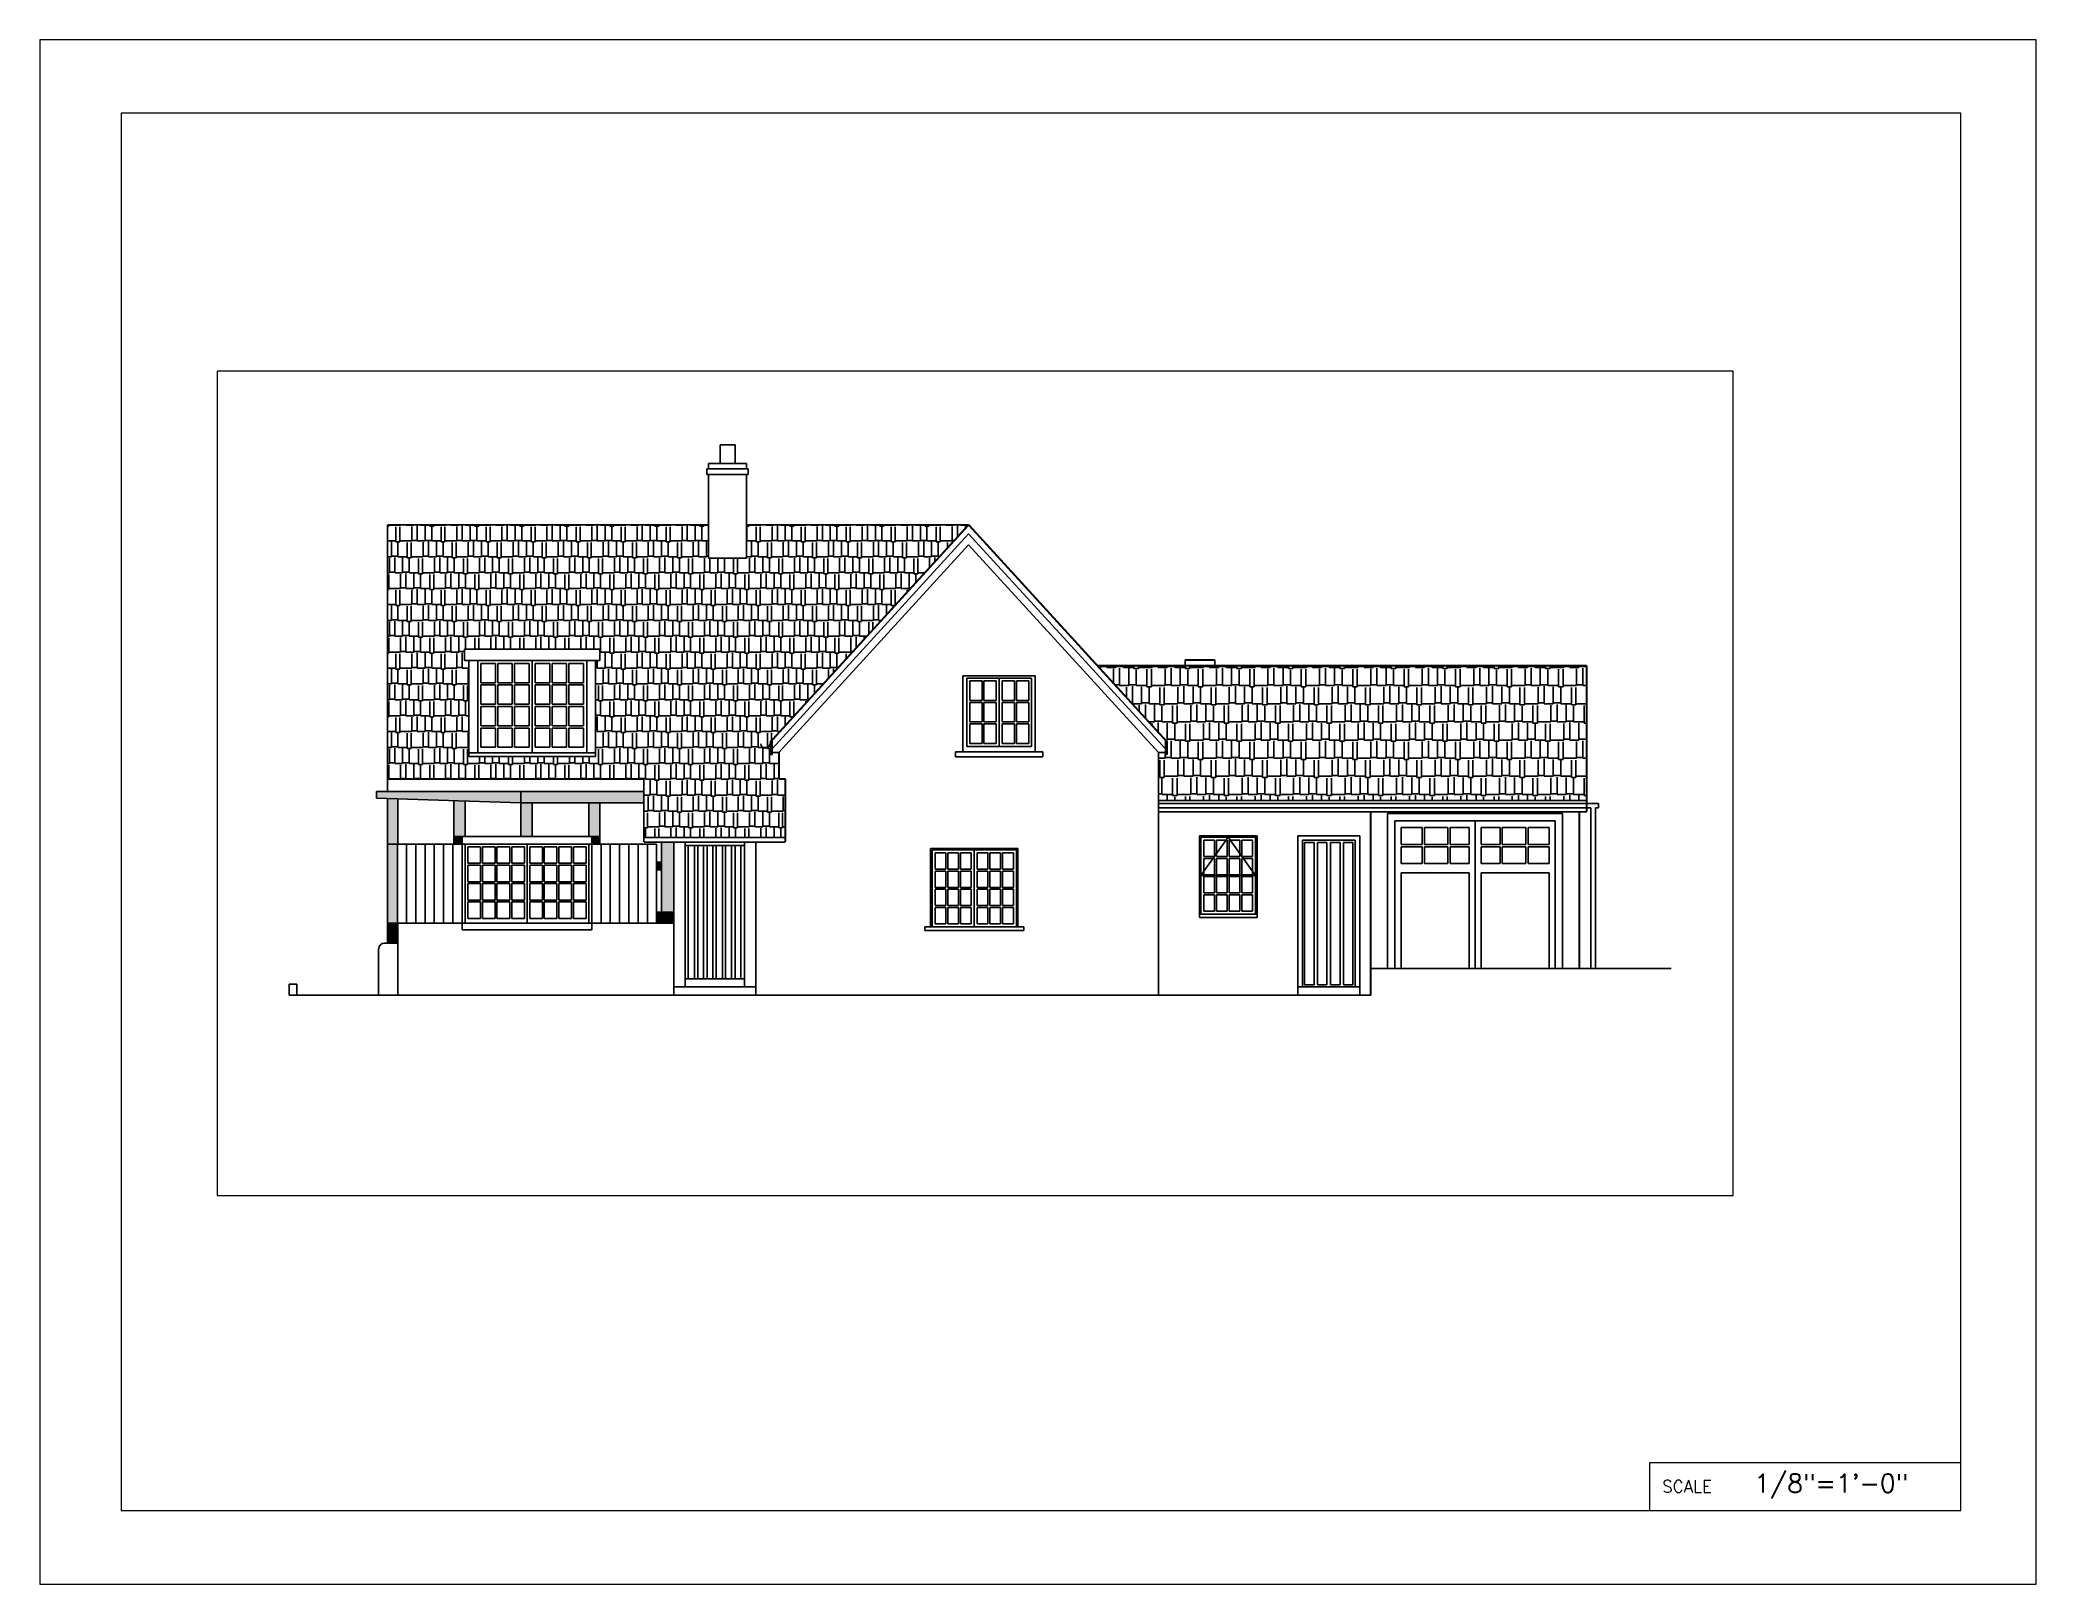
# Paper-space layout 'Layout1' of a CAD drawing. Header units: inches. Extents: x -0.2 to 10.8, y -0.2 to 8.3.
# The model-space entities are those that its viewports show. They can reach past a viewport. Long polylines and large blocks are cut down to what shows.
import ezdxf

# ---------------------------------------------------------------- set-up
doc = ezdxf.new("R2010")
doc.units = ezdxf.units.IN
doc.header["$LTSCALE"] = 200
doc.header["$MEASUREMENT"] = 0
doc.layers.get('0').update_dxf_attribs({"linetype": 'CONTINUOUS'})
for name, color, linetype in [('15', 92, 'CONTINUOUS'), ('25', 5, 'CONTINUOUS'), ('35', 7, 'CONTINUOUS'), ('45', 7, 'CONTINUOUS'), ('55', 7, 'CONTINUOUS'), ('Viewport', 5, 'CONTINUOUS')]:
    doc.layers.add(name, color=color, linetype=linetype)
doc.styles.add('100', font='SIMPLEX.SHX', dxfattribs={"height": 100})

psp = doc.layouts.get("Layout1")

# ---------------------------------------------------------------- texts
at = {"lineweight": 0, "attachment_point": 1, "style": '100'}
for s, insert, char_height, width in [('SCALE', (8.693, 0.342), 0.0672, 0.0115), ('1/8"=1\'-0"', (9.199, 0.376), 0.1009, 17.1)]:
    psp.add_mtext(s, dxfattribs=dict(at, insert=insert, char_height=char_height, width=width))

msp = doc.modelspace()

# ---------------------------------------------------------------- blocks, each defined once
blk = doc.blocks.new('*X4')
at = {"color": 0}
for p, q in [((75228.428, 36041.065), (75244.17, 36041.065)), ((75244.17, 36041.065), (75244.17, 36056.892)), ((75244.17, 36054.4), (75404.19, 36054.4)), ((75341.96, 35827.705), (75341.96, 36032.175)), ((75395.3, 35827.705), (75395.3, 36032.175)), ((75404.19, 36054.4), (75404.19, 36056.892)), ((75475.31, 36054.4), (75475.31, 36056.892)), ((75475.31, 36054.4), (75581.99, 36054.4)), ((75555.32, 35841.04), (75555.32, 36036.62)), ((75581.99, 36054.4), (75581.99, 36056.892)), ((75626.44, 35841.04), (75626.44, 36045.51)), ((75670.89, 36054.4), (75670.89, 36056.892)), ((75670.89, 36054.4), (75795.35, 36054.4)), ((75733.12, 35841.04), (75733.12, 36041.065)), ((75795.35, 36041.065), (75795.35, 36056.892)), ((75795.35, 36041.065), (75848.69, 36041.065)), ((75822.02, 35841.04), (75822.02, 36027.73)), ((75848.69, 36041.065), (75848.69, 36056.892)), ((75848.69, 36054.4), (76008.71, 36054.4)), ((75946.48, 35827.705), (75946.48, 36032.175)), ((75999.82, 35827.705), (75999.82, 36032.175)), ((76008.71, 36054.4), (76008.71, 36056.892)), ((76079.83, 36054.4), (76079.83, 36056.892)), ((76079.83, 36054.4), (76186.51, 36054.4)), ((76159.84, 35841.04), (76159.84, 36036.62)), ((76186.51, 36054.4), (76186.51, 36056.892)), ((76230.96, 35841.04), (76230.96, 36045.51)), ((76275.41, 36054.4), (76275.41, 36056.892)), ((76275.41, 36054.4), (76399.87, 36054.4)), ((76337.64, 35841.04), (76337.64, 36041.065)), ((76399.87, 36041.065), (76399.87, 36056.892)), ((76399.87, 36041.065), (76453.21, 36041.065)), ((76426.54, 35841.04), (76426.54, 36027.73)), ((76453.21, 36041.065), (76453.21, 36056.892)), ((76453.21, 36054.4), (76613.23, 36054.4)), ((76551, 35827.705), (76551, 36032.175)), ((76604.34, 35827.705), (76604.34, 36032.175)), ((76613.23, 36054.4), (76613.23, 36056.892)), ((76684.35, 36054.4), (76684.35, 36056.892)), ((76684.35, 36054.4), (76791.03, 36054.4)), ((76764.36, 35841.04), (76764.36, 36036.62)), ((76791.03, 36054.4), (76791.03, 36056.892)), ((76835.48, 35841.04), (76835.48, 36045.51)), ((76879.93, 36054.4), (76879.93, 36056.892)), ((76879.93, 36054.4), (77004.39, 36054.4)), ((76942.16, 35841.04), (76942.16, 36041.065)), ((77004.39, 36041.065), (77004.39, 36056.892)), ((77004.39, 36041.065), (77057.73, 36041.065)), ((77031.06, 35841.04), (77031.06, 36027.73)), ((77057.73, 36041.065), (77057.73, 36056.892)), ((77057.73, 36054.4), (77217.75, 36054.4)), ((77155.52, 35827.705), (77155.52, 36032.175)), ((77208.86, 35827.705), (77208.86, 36032.175)), ((77217.75, 36054.4), (77217.75, 36056.892)), ((77288.87, 36054.4), (77288.87, 36056.892)), ((77288.87, 36054.4), (77395.55, 36054.4)), ((77368.88, 35841.04), (77368.88, 36036.62)), ((77395.55, 36054.4), (77395.55, 36056.892)), ((77440, 35841.04), (77440, 36045.51)), ((77484.45, 36054.4), (77484.45, 36056.892)), ((77484.45, 36054.4), (77608.91, 36054.4)), ((77546.68, 35841.04), (77546.68, 36041.065)), ((77608.91, 36041.065), (77608.91, 36056.892)), ((77608.91, 36041.065), (77662.25, 36041.065)), ((77635.58, 35841.04), (77635.58, 36027.73)), ((77662.25, 36041.065), (77662.25, 36056.892)), ((77662.25, 36054.4), (77822.27, 36054.4)), ((77760.04, 35827.705), (77760.04, 36032.175)), ((77813.38, 35827.705), (77813.38, 36032.175)), ((77822.27, 36054.4), (77822.27, 36056.892)), ((77893.39, 36054.4), (77893.39, 36056.892)), ((77893.39, 36054.4), (78000.07, 36054.4)), ((77973.4, 35841.04), (77973.4, 36036.62)), ((78000.07, 36054.4), (78000.07, 36056.892)), ((78044.52, 35841.04), (78044.52, 36045.51)), ((78088.97, 36054.4), (78088.97, 36056.892)), ((78088.97, 36054.4), (78213.43, 36054.4)), ((78151.2, 35841.04), (78151.2, 36041.065)), ((78213.43, 36041.065), (78213.43, 36056.892)), ((78213.43, 36041.065), (78266.77, 36041.065)), ((78240.1, 35841.04), (78240.1, 36027.73)), ((78266.77, 36041.065), (78266.77, 36056.892)), ((78266.77, 36054.4), (78426.79, 36054.4)), ((78364.56, 35827.705), (78364.56, 36032.175)), ((78417.9, 35827.705), (78417.9, 36032.175)), ((78426.79, 36054.4), (78426.79, 36056.892)), ((78497.91, 36054.4), (78497.91, 36056.892)), ((78497.91, 36054.4), (78604.59, 36054.4)), ((78577.92, 35841.04), (78577.92, 36036.62)), ((78604.59, 36054.4), (78604.59, 36056.892)), ((78649.04, 35841.04), (78649.04, 36045.51)), ((78693.49, 36054.4), (78693.49, 36056.892)), ((78693.49, 36054.4), (78817.95, 36054.4)), ((78755.72, 35841.04), (78755.72, 36041.065)), ((78817.95, 36041.065), (78817.95, 36056.892)), ((78817.95, 36041.065), (78871.29, 36041.065)), ((78844.62, 35841.04), (78844.62, 36027.73)), ((78871.29, 36041.065), (78871.29, 36056.892)), ((78871.29, 36054.4), (79031.31, 36054.4)), ((78969.08, 35827.705), (78969.08, 36032.175)), ((79022.42, 35827.705), (79022.42, 36032.175)), ((79031.31, 36054.4), (79031.31, 36056.892)), ((79102.43, 36054.4), (79102.43, 36056.892)), ((79102.43, 36054.4), (79209.11, 36054.4)), ((79182.44, 35841.04), (79182.44, 36036.62)), ((79209.11, 36054.4), (79209.11, 36056.892)), ((79253.56, 35841.04), (79253.56, 36045.51)), ((79298.01, 36054.4), (79298.01, 36056.892)), ((79298.01, 36054.4), (79422.47, 36054.4)), ((79360.24, 35841.04), (79360.24, 36041.065)), ((79422.47, 36041.065), (79422.47, 36056.892)), ((79422.47, 36041.065), (79475.81, 36041.065)), ((79449.14, 35841.04), (79449.14, 36027.73)), ((79475.81, 36041.065), (79475.81, 36056.892)), ((79475.81, 36054.4), (79538.428, 36054.4)), ((80048.428, 36041.065), (80080.33, 36041.065)), ((80053.66, 35841.04), (80053.66, 36027.73)), ((80080.33, 36041.065), (80080.33, 36056.892)), ((80080.33, 36054.4), (80240.35, 36054.4)), ((80178.12, 35827.705), (80178.12, 36032.175)), ((80231.46, 35827.705), (80231.46, 36032.175)), ((80240.35, 36054.4), (80240.35, 36056.892)), ((80311.47, 36054.4), (80311.47, 36056.892)), ((80311.47, 36054.4), (80418.15, 36054.4)), ((80391.48, 35841.04), (80391.48, 36036.62)), ((80418.15, 36054.4), (80418.15, 36056.892)), ((80462.6, 35841.04), (80462.6, 36045.51)), ((80507.05, 36054.4), (80507.05, 36056.892)), ((80507.05, 36054.4), (80631.51, 36054.4)), ((80569.28, 35841.04), (80569.28, 36041.065)), ((80631.51, 36041.065), (80631.51, 36056.892)), ((80631.51, 36041.065), (80684.85, 36041.065)), ((80658.18, 35841.04), (80658.18, 36027.73)), ((80684.85, 36041.065), (80684.85, 36056.892)), ((80684.85, 36054.4), (80844.87, 36054.4)), ((80782.64, 35827.705), (80782.64, 36032.175)), ((80835.98, 35827.705), (80835.98, 36032.175)), ((80844.87, 36054.4), (80844.87, 36056.892)), ((80915.99, 36054.4), (80915.99, 36056.892)), ((80915.99, 36054.4), (81022.67, 36054.4)), ((80996, 35841.04), (80996, 36036.62)), ((81022.67, 36054.4), (81022.67, 36056.892)), ((81067.12, 35841.04), (81067.12, 36045.51)), ((81111.57, 36054.4), (81111.57, 36056.892)), ((81111.57, 36054.4), (81236.03, 36054.4)), ((81173.8, 35841.04), (81173.8, 36041.065)), ((81236.03, 36041.065), (81236.03, 36056.892)), ((81236.03, 36041.065), (81289.37, 36041.065)), ((81262.7, 35841.04), (81262.7, 36027.73)), ((81289.37, 36041.065), (81289.37, 36056.892)), ((81289.37, 36054.4), (81449.39, 36054.4)), ((81387.16, 35827.705), (81387.16, 36032.175)), ((81440.5, 35827.705), (81440.5, 36032.175)), ((81449.39, 36054.4), (81449.39, 36056.892)), ((81520.51, 36054.4), (81520.51, 36056.892)), ((81520.51, 36054.4), (81627.19, 36054.4)), ((81600.52, 35841.04), (81600.52, 36036.62)), ((81627.19, 36054.4), (81627.19, 36056.892)), ((81671.64, 35841.04), (81671.64, 36045.51)), ((81716.09, 36054.4), (81716.09, 36056.892)), ((81716.09, 36054.4), (81840.55, 36054.4)), ((81778.32, 35841.04), (81778.32, 36041.065)), ((81840.55, 36041.065), (81840.55, 36056.892)), ((81840.55, 36041.065), (81893.89, 36041.065)), ((81867.22, 35841.04), (81867.22, 36027.73)), ((81893.89, 36041.065), (81893.89, 36056.892)), ((81893.89, 36054.4), (82053.91, 36054.4)), ((81991.68, 35827.705), (81991.68, 36032.175)), ((82045.02, 35827.705), (82045.02, 36032.175)), ((82053.91, 36054.4), (82053.91, 36056.892)), ((82125.03, 36054.4), (82125.03, 36056.892)), ((82125.03, 36054.4), (82231.71, 36054.4)), ((82205.04, 35841.04), (82205.04, 36036.62)), ((82231.71, 36054.4), (82231.71, 36056.892)), ((82276.16, 35841.04), (82276.16, 36045.51)), ((82320.61, 36054.4), (82320.61, 36056.892)), ((82320.61, 36054.4), (82445.07, 36054.4)), ((82382.84, 35841.04), (82382.84, 36041.065)), ((82445.07, 36041.065), (82445.07, 36056.892)), ((82445.07, 36041.065), (82498.41, 36041.065)), ((82471.74, 35841.04), (82471.74, 36027.73)), ((82498.41, 36041.065), (82498.41, 36056.892)), ((82498.41, 36054.4), (82658.43, 36054.4)), ((82596.2, 35827.705), (82596.2, 36032.175)), ((82649.54, 35827.705), (82649.54, 36032.175)), ((82658.43, 36054.4), (82658.43, 36056.892)), ((82729.55, 36054.4), (82729.55, 36056.892)), ((82729.55, 36054.4), (82836.23, 36054.4)), ((82809.56, 35841.04), (82809.56, 36036.62)), ((82836.23, 36054.4), (82836.23, 36056.892)), ((82880.68, 35891.311), (82880.68, 36045.51)), ((82925.13, 36054.4), (82925.13, 36056.892)), ((82925.13, 36054.4), (83029.652, 36054.4)), ((82987.36, 36008.101), (82987.36, 36041.065)), ((75228.428, 35841.04), (75341.96, 35841.04)), ((75279.73, 35627.68), (75279.73, 35827.705)), ((75341.96, 35827.705), (75395.3, 35827.705)), ((75368.63, 35627.68), (75368.63, 35814.37)), ((75395.3, 35841.04), (75555.32, 35841.04)), ((75493.09, 35614.345), (75493.09, 35818.815)), ((75546.43, 35614.345), (75546.43, 35818.815)), ((75555.32, 35849.93), (75626.44, 35849.93)), ((75626.44, 35841.04), (75733.12, 35841.04)), ((75706.45, 35627.68), (75706.45, 35823.26)), ((75733.12, 35849.93), (75822.02, 35849.93)), ((75777.57, 35627.68), (75777.57, 35832.15)), ((75822.02, 35841.04), (75946.48, 35841.04)), ((75884.25, 35627.68), (75884.25, 35827.705)), ((75946.48, 35827.705), (75999.82, 35827.705)), ((75973.15, 35627.68), (75973.15, 35814.37)), ((75999.82, 35841.04), (76159.84, 35841.04)), ((76097.61, 35614.345), (76097.61, 35818.815)), ((76150.95, 35614.345), (76150.95, 35818.815)), ((76159.84, 35849.93), (76230.96, 35849.93)), ((76230.96, 35841.04), (76337.64, 35841.04)), ((76310.97, 35627.68), (76310.97, 35823.26)), ((76337.64, 35849.93), (76426.54, 35849.93)), ((76382.09, 35627.68), (76382.09, 35832.15)), ((76426.54, 35841.04), (76551, 35841.04)), ((76488.77, 35627.68), (76488.77, 35827.705)), ((76551, 35827.705), (76604.34, 35827.705)), ((76577.67, 35627.68), (76577.67, 35814.37)), ((76604.34, 35841.04), (76764.36, 35841.04)), ((76702.13, 35614.345), (76702.13, 35818.815)), ((76755.47, 35614.345), (76755.47, 35818.815)), ((76764.36, 35849.93), (76835.48, 35849.93)), ((76835.48, 35841.04), (76942.16, 35841.04)), ((76915.49, 35627.68), (76915.49, 35823.26)), ((76942.16, 35849.93), (77031.06, 35849.93)), ((76986.61, 35627.68), (76986.61, 35832.15)), ((77031.06, 35841.04), (77155.52, 35841.04)), ((77093.29, 35627.68), (77093.29, 35827.705)), ((77155.52, 35827.705), (77208.86, 35827.705)), ((77182.19, 35627.68), (77182.19, 35814.37)), ((77208.86, 35841.04), (77368.88, 35841.04)), ((77306.65, 35614.345), (77306.65, 35818.815)), ((77359.99, 35614.345), (77359.99, 35818.815)), ((77368.88, 35849.93), (77440, 35849.93)), ((77440, 35841.04), (77546.68, 35841.04)), ((77520.01, 35627.68), (77520.01, 35823.26)), ((77546.68, 35849.93), (77635.58, 35849.93)), ((77591.13, 35627.68), (77591.13, 35832.15)), ((77635.58, 35841.04), (77760.04, 35841.04)), ((77697.81, 35627.68), (77697.81, 35827.705)), ((77760.04, 35827.705), (77813.38, 35827.705)), ((77786.71, 35627.68), (77786.71, 35814.37)), ((77813.38, 35841.04), (77973.4, 35841.04)), ((77911.17, 35614.345), (77911.17, 35818.815)), ((77964.51, 35614.345), (77964.51, 35818.815)), ((77973.4, 35849.93), (78044.52, 35849.93)), ((78044.52, 35841.04), (78151.2, 35841.04)), ((78124.53, 35627.68), (78124.53, 35823.26)), ((78151.2, 35849.93), (78240.1, 35849.93)), ((78195.65, 35627.68), (78195.65, 35832.15)), ((78240.1, 35841.04), (78364.56, 35841.04)), ((78302.33, 35627.68), (78302.33, 35827.705)), ((78364.56, 35827.705), (78417.9, 35827.705)), ((78391.23, 35627.68), (78391.23, 35814.37)), ((78417.9, 35841.04), (78577.92, 35841.04)), ((78515.69, 35614.345), (78515.69, 35818.815)), ((78569.03, 35614.345), (78569.03, 35818.815)), ((78577.92, 35849.93), (78649.04, 35849.93)), ((78649.04, 35841.04), (78755.72, 35841.04)), ((78729.05, 35627.68), (78729.05, 35823.26)), ((78755.72, 35849.93), (78844.62, 35849.93)), ((78800.17, 35627.68), (78800.17, 35832.15)), ((78844.62, 35841.04), (78969.08, 35841.04)), ((78906.85, 35627.68), (78906.85, 35827.705)), ((78969.08, 35827.705), (79022.42, 35827.705)), ((78995.75, 35627.68), (78995.75, 35814.37)), ((79022.42, 35841.04), (79182.44, 35841.04)), ((79120.21, 35614.345), (79120.21, 35818.815)), ((79173.55, 35614.345), (79173.55, 35818.815)), ((79182.44, 35849.93), (79253.56, 35849.93)), ((79253.56, 35841.04), (79360.24, 35841.04)), ((79333.57, 35627.68), (79333.57, 35823.26)), ((79360.24, 35849.93), (79449.14, 35849.93)), ((79404.69, 35627.68), (79404.69, 35832.15)), ((79449.14, 35841.04), (79538.428, 35841.04)), ((79511.37, 35627.68), (79511.37, 35827.705)), ((80048.428, 35849.93), (80053.66, 35849.93)), ((80053.66, 35841.04), (80178.12, 35841.04)), ((80115.89, 35627.68), (80115.89, 35827.705)), ((80178.12, 35827.705), (80231.46, 35827.705)), ((80204.79, 35627.68), (80204.79, 35814.37)), ((80231.46, 35841.04), (80391.48, 35841.04)), ((80329.25, 35614.345), (80329.25, 35818.815)), ((80382.59, 35614.345), (80382.59, 35818.815)), ((80391.48, 35849.93), (80462.6, 35849.93)), ((80462.6, 35841.04), (80569.28, 35841.04)), ((80542.61, 35627.68), (80542.61, 35823.26)), ((80569.28, 35849.93), (80658.18, 35849.93)), ((80613.73, 35627.68), (80613.73, 35832.15)), ((80658.18, 35841.04), (80782.64, 35841.04)), ((80720.41, 35627.68), (80720.41, 35827.705)), ((80782.64, 35827.705), (80835.98, 35827.705)), ((80809.31, 35627.68), (80809.31, 35814.37)), ((80835.98, 35841.04), (80996, 35841.04)), ((80933.77, 35614.345), (80933.77, 35818.815)), ((80987.11, 35614.345), (80987.11, 35818.815)), ((80996, 35849.93), (81067.12, 35849.93)), ((81067.12, 35841.04), (81173.8, 35841.04)), ((81147.13, 35627.68), (81147.13, 35823.26)), ((81173.8, 35849.93), (81262.7, 35849.93)), ((81218.25, 35627.68), (81218.25, 35832.15)), ((81262.7, 35841.04), (81387.16, 35841.04)), ((81324.93, 35627.68), (81324.93, 35827.705)), ((81387.16, 35827.705), (81440.5, 35827.705)), ((81413.83, 35627.68), (81413.83, 35814.37)), ((81440.5, 35841.04), (81600.52, 35841.04)), ((81538.29, 35614.345), (81538.29, 35818.815)), ((81591.63, 35614.345), (81591.63, 35818.815)), ((81600.52, 35849.93), (81671.64, 35849.93)), ((81671.64, 35841.04), (81778.32, 35841.04)), ((81751.65, 35627.68), (81751.65, 35823.26)), ((81778.32, 35849.93), (81867.22, 35849.93)), ((81822.77, 35627.68), (81822.77, 35832.15)), ((81867.22, 35841.04), (81991.68, 35841.04)), ((81929.45, 35627.68), (81929.45, 35827.705)), ((81991.68, 35827.705), (82045.02, 35827.705)), ((82018.35, 35627.68), (82018.35, 35814.37)), ((82045.02, 35841.04), (82205.04, 35841.04)), ((82142.81, 35614.345), (82142.81, 35818.815)), ((82196.15, 35614.345), (82196.15, 35818.815)), ((82205.04, 35849.93), (82276.16, 35849.93)), ((82276.16, 35841.04), (82382.84, 35841.04)), ((82356.17, 35627.68), (82356.17, 35823.26)), ((82382.84, 35849.93), (82471.74, 35849.93)), ((82427.29, 35627.68), (82427.29, 35832.15)), ((82471.74, 35841.04), (82596.2, 35841.04)), ((82533.97, 35627.68), (82533.97, 35827.705)), ((82596.2, 35827.705), (82649.54, 35827.705)), ((82622.87, 35627.68), (82622.87, 35814.37)), ((82649.54, 35841.04), (82809.56, 35841.04)), ((82747.33, 35745.325), (82747.33, 35818.815)), ((82800.67, 35803.72), (82800.67, 35818.815)), ((82809.56, 35849.93), (82842.88, 35849.93)), ((75228.428, 35627.68), (75279.73, 35627.68)), ((75228.428, 35414.32), (75253.06, 35414.32)), ((75244.17, 35187.625), (75244.17, 35392.095)), ((75253.06, 35414.32), (75253.06, 35609.9)), ((75253.06, 35423.21), (75324.18, 35423.21)), ((75279.73, 35636.57), (75368.63, 35636.57)), ((75324.18, 35414.32), (75324.18, 35618.79)), ((75324.18, 35414.32), (75430.86, 35414.32)), ((75368.63, 35627.68), (75493.09, 35627.68)), ((75404.19, 35200.96), (75404.19, 35396.54)), ((75430.86, 35414.32), (75430.86, 35614.345)), ((75430.86, 35423.21), (75519.76, 35423.21)), ((75475.31, 35200.96), (75475.31, 35405.43)), ((75493.09, 35614.345), (75546.43, 35614.345)), ((75519.76, 35414.32), (75519.76, 35601.01)), ((75519.76, 35414.32), (75644.22, 35414.32)), ((75546.43, 35627.68), (75706.45, 35627.68)), ((75581.99, 35200.96), (75581.99, 35400.985)), ((75644.22, 35400.985), (75644.22, 35605.455)), ((75644.22, 35400.985), (75697.56, 35400.985)), ((75670.89, 35200.96), (75670.89, 35387.65)), ((75697.56, 35400.985), (75697.56, 35605.455)), ((75697.56, 35414.32), (75857.58, 35414.32)), ((75706.45, 35636.57), (75777.57, 35636.57)), ((75777.57, 35627.68), (75884.25, 35627.68)), ((75795.35, 35187.625), (75795.35, 35392.095)), ((75848.69, 35187.625), (75848.69, 35392.095)), ((75857.58, 35414.32), (75857.58, 35609.9)), ((75857.58, 35423.21), (75928.7, 35423.21)), ((75884.25, 35636.57), (75973.15, 35636.57)), ((75928.7, 35414.32), (75928.7, 35618.79)), ((75928.7, 35414.32), (76035.38, 35414.32)), ((75973.15, 35627.68), (76097.61, 35627.68)), ((76008.71, 35200.96), (76008.71, 35396.54)), ((76035.38, 35414.32), (76035.38, 35614.345)), ((76035.38, 35423.21), (76124.28, 35423.21)), ((76079.83, 35200.96), (76079.83, 35405.43)), ((76097.61, 35614.345), (76150.95, 35614.345)), ((76124.28, 35414.32), (76124.28, 35601.01)), ((76124.28, 35414.32), (76248.74, 35414.32)), ((76150.95, 35627.68), (76310.97, 35627.68)), ((76186.51, 35200.96), (76186.51, 35400.985)), ((76248.74, 35400.985), (76248.74, 35605.455)), ((76248.74, 35400.985), (76302.08, 35400.985)), ((76275.41, 35200.96), (76275.41, 35387.65)), ((76302.08, 35400.985), (76302.08, 35605.455)), ((76302.08, 35414.32), (76462.1, 35414.32)), ((76310.97, 35636.57), (76382.09, 35636.57)), ((76382.09, 35627.68), (76488.77, 35627.68)), ((76399.87, 35187.625), (76399.87, 35392.095)), ((76453.21, 35187.625), (76453.21, 35392.095)), ((76462.1, 35414.32), (76462.1, 35609.9)), ((76462.1, 35423.21), (76533.22, 35423.21)), ((76488.77, 35636.57), (76577.67, 35636.57)), ((76533.22, 35414.32), (76533.22, 35618.79)), ((76533.22, 35414.32), (76639.9, 35414.32)), ((76577.67, 35627.68), (76702.13, 35627.68)), ((76613.23, 35200.96), (76613.23, 35396.54)), ((76639.9, 35414.32), (76639.9, 35614.345)), ((76639.9, 35423.21), (76728.8, 35423.21)), ((76684.35, 35200.96), (76684.35, 35405.43)), ((76702.13, 35614.345), (76755.47, 35614.345)), ((76728.8, 35414.32), (76728.8, 35601.01)), ((76728.8, 35414.32), (76853.26, 35414.32)), ((76755.47, 35627.68), (76915.49, 35627.68)), ((76791.03, 35200.96), (76791.03, 35400.985)), ((76853.26, 35400.985), (76853.26, 35605.455)), ((76853.26, 35400.985), (76906.6, 35400.985)), ((76879.93, 35200.96), (76879.93, 35387.65)), ((76906.6, 35400.985), (76906.6, 35605.455)), ((76906.6, 35414.32), (77066.62, 35414.32)), ((76915.49, 35636.57), (76986.61, 35636.57)), ((76986.61, 35627.68), (77093.29, 35627.68)), ((77004.39, 35187.625), (77004.39, 35392.095)), ((77057.73, 35187.625), (77057.73, 35392.095)), ((77066.62, 35414.32), (77066.62, 35609.9)), ((77066.62, 35423.21), (77137.74, 35423.21)), ((77093.29, 35636.57), (77182.19, 35636.57)), ((77137.74, 35414.32), (77137.74, 35618.79)), ((77137.74, 35414.32), (77244.42, 35414.32)), ((77182.19, 35627.68), (77306.65, 35627.68)), ((77217.75, 35200.96), (77217.75, 35396.54)), ((77244.42, 35414.32), (77244.42, 35614.345)), ((77244.42, 35423.21), (77333.32, 35423.21)), ((77288.87, 35200.96), (77288.87, 35405.43)), ((77306.65, 35614.345), (77359.99, 35614.345)), ((77333.32, 35414.32), (77333.32, 35601.01)), ((77333.32, 35414.32), (77457.78, 35414.32)), ((77359.99, 35627.68), (77520.01, 35627.68)), ((77395.55, 35200.96), (77395.55, 35400.985)), ((77457.78, 35400.985), (77457.78, 35605.455)), ((77457.78, 35400.985), (77511.12, 35400.985)), ((77484.45, 35200.96), (77484.45, 35387.65)), ((77511.12, 35400.985), (77511.12, 35605.455)), ((77511.12, 35414.32), (77671.14, 35414.32)), ((77520.01, 35636.57), (77591.13, 35636.57)), ((77591.13, 35627.68), (77697.81, 35627.68)), ((77608.91, 35187.625), (77608.91, 35392.095)), ((77662.25, 35187.625), (77662.25, 35392.095)), ((77671.14, 35414.32), (77671.14, 35609.9)), ((77671.14, 35423.21), (77742.26, 35423.21)), ((77697.81, 35636.57), (77786.71, 35636.57)), ((77742.26, 35414.32), (77742.26, 35618.79)), ((77742.26, 35414.32), (77848.94, 35414.32)), ((77786.71, 35627.68), (77911.17, 35627.68)), ((77822.27, 35200.96), (77822.27, 35396.54)), ((77848.94, 35414.32), (77848.94, 35614.345)), ((77848.94, 35423.21), (77937.84, 35423.21)), ((77893.39, 35200.96), (77893.39, 35405.43)), ((77911.17, 35614.345), (77964.51, 35614.345)), ((77937.84, 35414.32), (77937.84, 35601.01)), ((77937.84, 35414.32), (78062.3, 35414.32)), ((77964.51, 35627.68), (78124.53, 35627.68)), ((78000.07, 35200.96), (78000.07, 35400.985)), ((78062.3, 35400.985), (78062.3, 35605.455)), ((78062.3, 35400.985), (78115.64, 35400.985)), ((78088.97, 35200.96), (78088.97, 35387.65)), ((78115.64, 35400.985), (78115.64, 35605.455)), ((78115.64, 35414.32), (78275.66, 35414.32)), ((78124.53, 35636.57), (78195.65, 35636.57)), ((78195.65, 35627.68), (78302.33, 35627.68)), ((78213.43, 35187.625), (78213.43, 35392.095)), ((78266.77, 35187.625), (78266.77, 35392.095)), ((78275.66, 35414.32), (78275.66, 35609.9)), ((78275.66, 35423.21), (78346.78, 35423.21)), ((78302.33, 35636.57), (78391.23, 35636.57)), ((78346.78, 35414.32), (78346.78, 35618.79)), ((78346.78, 35414.32), (78453.46, 35414.32)), ((78391.23, 35627.68), (78515.69, 35627.68)), ((78426.79, 35200.96), (78426.79, 35396.54)), ((78453.46, 35414.32), (78453.46, 35614.345)), ((78453.46, 35423.21), (78542.36, 35423.21)), ((78497.91, 35200.96), (78497.91, 35405.43)), ((78515.69, 35614.345), (78569.03, 35614.345)), ((78542.36, 35414.32), (78542.36, 35601.01)), ((78542.36, 35414.32), (78666.82, 35414.32)), ((78569.03, 35627.68), (78729.05, 35627.68)), ((78604.59, 35200.96), (78604.59, 35400.985)), ((78666.82, 35400.985), (78666.82, 35605.455)), ((78666.82, 35400.985), (78720.16, 35400.985)), ((78693.49, 35200.96), (78693.49, 35387.65)), ((78720.16, 35400.985), (78720.16, 35605.455)), ((78720.16, 35414.32), (78880.18, 35414.32)), ((78729.05, 35636.57), (78800.17, 35636.57)), ((78800.17, 35627.68), (78906.85, 35627.68)), ((78817.95, 35187.625), (78817.95, 35392.095)), ((78871.29, 35187.625), (78871.29, 35392.095)), ((78880.18, 35414.32), (78880.18, 35609.9)), ((78880.18, 35423.21), (78951.3, 35423.21)), ((78906.85, 35636.57), (78995.75, 35636.57)), ((78951.3, 35414.32), (78951.3, 35618.79)), ((78951.3, 35414.32), (79057.98, 35414.32)), ((78995.75, 35627.68), (79120.21, 35627.68)), ((79031.31, 35200.96), (79031.31, 35396.54)), ((79057.98, 35414.32), (79057.98, 35614.345)), ((79057.98, 35423.21), (79146.88, 35423.21)), ((79102.43, 35200.96), (79102.43, 35405.43)), ((79120.21, 35614.345), (79173.55, 35614.345)), ((79146.88, 35414.32), (79146.88, 35601.01)), ((79146.88, 35414.32), (79271.34, 35414.32)), ((79173.55, 35627.68), (79333.57, 35627.68)), ((79209.11, 35200.96), (79209.11, 35400.985)), ((79271.34, 35400.985), (79271.34, 35605.455)), ((79271.34, 35400.985), (79324.68, 35400.985)), ((79298.01, 35200.96), (79298.01, 35387.65)), ((79324.68, 35400.985), (79324.68, 35605.455)), ((79324.68, 35414.32), (79484.7, 35414.32)), ((79333.57, 35636.57), (79404.69, 35636.57)), ((79404.69, 35627.68), (79511.37, 35627.68)), ((79422.47, 35187.625), (79422.47, 35392.095)), ((79475.81, 35187.625), (79475.81, 35392.095)), ((79484.7, 35414.32), (79484.7, 35609.9)), ((79484.7, 35423.21), (79555.82, 35423.21)), ((79511.37, 35636.57), (79538.428, 35636.57)), ((79555.82, 35414.32), (79555.82, 35606.892)), ((79555.82, 35414.32), (79662.5, 35414.32)), ((79635.83, 35200.96), (79635.83, 35396.54)), ((79662.5, 35414.32), (79662.5, 35606.892)), ((79662.5, 35423.21), (79751.4, 35423.21)), ((79706.95, 35200.96), (79706.95, 35405.43)), ((79751.4, 35414.32), (79751.4, 35601.01)), ((79751.4, 35414.32), (79875.86, 35414.32)), ((79813.63, 35200.96), (79813.63, 35400.985)), ((79875.86, 35400.985), (79875.86, 35605.455)), ((79875.86, 35400.985), (79929.2, 35400.985)), ((79902.53, 35200.96), (79902.53, 35387.65)), ((79929.2, 35400.985), (79929.2, 35605.455)), ((79929.2, 35414.32), (80089.22, 35414.32)), ((80026.99, 35187.625), (80026.99, 35392.095)), ((80048.428, 35627.68), (80115.89, 35627.68)), ((80080.33, 35187.625), (80080.33, 35392.095)), ((80089.22, 35414.32), (80089.22, 35609.9)), ((80089.22, 35423.21), (80160.34, 35423.21)), ((80115.89, 35636.57), (80204.79, 35636.57)), ((80160.34, 35414.32), (80160.34, 35618.79)), ((80160.34, 35414.32), (80267.02, 35414.32)), ((80204.79, 35627.68), (80329.25, 35627.68)), ((80240.35, 35200.96), (80240.35, 35396.54)), ((80267.02, 35414.32), (80267.02, 35614.345)), ((80267.02, 35423.21), (80355.92, 35423.21)), ((80311.47, 35200.96), (80311.47, 35405.43)), ((80329.25, 35614.345), (80382.59, 35614.345)), ((80355.92, 35414.32), (80355.92, 35601.01)), ((80355.92, 35414.32), (80480.38, 35414.32)), ((80382.59, 35627.68), (80542.61, 35627.68)), ((80418.15, 35200.96), (80418.15, 35400.985)), ((80480.38, 35400.985), (80480.38, 35605.455)), ((80480.38, 35400.985), (80533.72, 35400.985)), ((80507.05, 35200.96), (80507.05, 35387.65)), ((80533.72, 35400.985), (80533.72, 35605.455)), ((80533.72, 35414.32), (80693.74, 35414.32)), ((80542.61, 35636.57), (80613.73, 35636.57)), ((80613.73, 35627.68), (80720.41, 35627.68)), ((80631.51, 35187.625), (80631.51, 35392.095)), ((80684.85, 35187.625), (80684.85, 35392.095)), ((80693.74, 35414.32), (80693.74, 35609.9)), ((80693.74, 35423.21), (80764.86, 35423.21)), ((80720.41, 35636.57), (80809.31, 35636.57)), ((80764.86, 35414.32), (80764.86, 35618.79)), ((80764.86, 35414.32), (80871.54, 35414.32)), ((80809.31, 35627.68), (80933.77, 35627.68)), ((80844.87, 35200.96), (80844.87, 35396.54)), ((80871.54, 35414.32), (80871.54, 35614.345)), ((80871.54, 35423.21), (80960.44, 35423.21)), ((80915.99, 35200.96), (80915.99, 35405.43)), ((80933.77, 35614.345), (80987.11, 35614.345)), ((80960.44, 35414.32), (80960.44, 35601.01)), ((80960.44, 35414.32), (81084.9, 35414.32)), ((80987.11, 35627.68), (81147.13, 35627.68)), ((81022.67, 35200.96), (81022.67, 35400.985)), ((81084.9, 35400.985), (81084.9, 35605.455)), ((81084.9, 35400.985), (81138.24, 35400.985)), ((81111.57, 35200.96), (81111.57, 35387.65)), ((81138.24, 35400.985), (81138.24, 35605.455)), ((81138.24, 35414.32), (81298.26, 35414.32)), ((81147.13, 35636.57), (81218.25, 35636.57)), ((81218.25, 35627.68), (81324.93, 35627.68)), ((81236.03, 35187.625), (81236.03, 35392.095)), ((81289.37, 35187.625), (81289.37, 35392.095)), ((81298.26, 35414.32), (81298.26, 35609.9)), ((81298.26, 35423.21), (81369.38, 35423.21)), ((81324.93, 35636.57), (81413.83, 35636.57)), ((81369.38, 35414.32), (81369.38, 35618.79)), ((81369.38, 35414.32), (81476.06, 35414.32)), ((81413.83, 35627.68), (81538.29, 35627.68)), ((81449.39, 35200.96), (81449.39, 35396.54)), ((81476.06, 35414.32), (81476.06, 35614.345)), ((81476.06, 35423.21), (81564.96, 35423.21)), ((81520.51, 35200.96), (81520.51, 35405.43)), ((81538.29, 35614.345), (81591.63, 35614.345)), ((81564.96, 35414.32), (81564.96, 35601.01)), ((81564.96, 35414.32), (81689.42, 35414.32)), ((81591.63, 35627.68), (81751.65, 35627.68)), ((81627.19, 35200.96), (81627.19, 35400.985)), ((81689.42, 35400.985), (81689.42, 35605.455)), ((81689.42, 35400.985), (81742.76, 35400.985)), ((81716.09, 35200.96), (81716.09, 35387.65)), ((81742.76, 35400.985), (81742.76, 35605.455)), ((81742.76, 35414.32), (81902.78, 35414.32)), ((81751.65, 35636.57), (81822.77, 35636.57)), ((81822.77, 35627.68), (81929.45, 35627.68)), ((81840.55, 35187.625), (81840.55, 35392.095)), ((81893.89, 35187.625), (81893.89, 35392.095)), ((81902.78, 35414.32), (81902.78, 35609.9)), ((81902.78, 35423.21), (81973.9, 35423.21)), ((81929.45, 35636.57), (82018.35, 35636.57)), ((81973.9, 35414.32), (81973.9, 35618.79)), ((81973.9, 35414.32), (82080.58, 35414.32)), ((82018.35, 35627.68), (82142.81, 35627.68)), ((82053.91, 35200.96), (82053.91, 35396.54)), ((82080.58, 35414.32), (82080.58, 35614.345)), ((82080.58, 35423.21), (82169.48, 35423.21)), ((82125.03, 35200.96), (82125.03, 35405.43)), ((82142.81, 35614.345), (82196.15, 35614.345)), ((82169.48, 35414.32), (82169.48, 35601.01)), ((82169.48, 35414.32), (82293.94, 35414.32)), ((82196.15, 35627.68), (82356.17, 35627.68)), ((82231.71, 35200.96), (82231.71, 35400.985)), ((82293.94, 35400.985), (82293.94, 35605.455)), ((82293.94, 35400.985), (82347.28, 35400.985)), ((82320.61, 35278.168), (82320.61, 35387.65)), ((82347.28, 35400.985), (82347.28, 35605.455)), ((82347.28, 35414.32), (82444.976, 35414.32)), ((82356.17, 35636.57), (82427.29, 35636.57)), ((82427.29, 35627.68), (82533.97, 35627.68)), ((82507.3, 35482.549), (82507.3, 35609.9)), ((82533.97, 35636.57), (82622.87, 35636.57)), ((82578.42, 35560.409), (82578.42, 35618.79)), ((82622.87, 35627.68), (82639.868, 35627.68)), ((75228.428, 35187.625), (75244.17, 35187.625)), ((75244.17, 35200.96), (75404.19, 35200.96)), ((75341.96, 34974.265), (75341.96, 35178.735)), ((75395.3, 34974.265), (75395.3, 35178.735)), ((75404.19, 35209.85), (75475.31, 35209.85)), ((75475.31, 35200.96), (75581.99, 35200.96)), ((75555.32, 34987.6), (75555.32, 35183.18)), ((75581.99, 35209.85), (75670.89, 35209.85)), ((75626.44, 34987.6), (75626.44, 35192.07)), ((75670.89, 35200.96), (75795.35, 35200.96)), ((75733.12, 34987.6), (75733.12, 35187.625)), ((75795.35, 35187.625), (75848.69, 35187.625)), ((75822.02, 34987.6), (75822.02, 35174.29)), ((75848.69, 35200.96), (76008.71, 35200.96)), ((75946.48, 34974.265), (75946.48, 35178.735)), ((75999.82, 34974.265), (75999.82, 35178.735)), ((76008.71, 35209.85), (76079.83, 35209.85)), ((76079.83, 35200.96), (76186.51, 35200.96)), ((76159.84, 34987.6), (76159.84, 35183.18)), ((76186.51, 35209.85), (76275.41, 35209.85)), ((76230.96, 34987.6), (76230.96, 35192.07)), ((76275.41, 35200.96), (76399.87, 35200.96)), ((76337.64, 34987.6), (76337.64, 35187.625)), ((76399.87, 35187.625), (76453.21, 35187.625)), ((76426.54, 34987.6), (76426.54, 35174.29)), ((76453.21, 35200.96), (76613.23, 35200.96)), ((76551, 34974.265), (76551, 35178.735)), ((76604.34, 34974.265), (76604.34, 35178.735)), ((76613.23, 35209.85), (76684.35, 35209.85)), ((76684.35, 35200.96), (76791.03, 35200.96)), ((76764.36, 34987.6), (76764.36, 35183.18)), ((76791.03, 35209.85), (76879.93, 35209.85)), ((76835.48, 34987.6), (76835.48, 35192.07)), ((76879.93, 35200.96), (77004.39, 35200.96)), ((76942.16, 34987.6), (76942.16, 35187.625)), ((77004.39, 35187.625), (77057.73, 35187.625)), ((77031.06, 34987.6), (77031.06, 35174.29)), ((77057.73, 35200.96), (77217.75, 35200.96)), ((77155.52, 34974.265), (77155.52, 35178.735)), ((77208.86, 34974.265), (77208.86, 35178.735)), ((77217.75, 35209.85), (77288.87, 35209.85)), ((77288.87, 35200.96), (77395.55, 35200.96)), ((77368.88, 34987.6), (77368.88, 35183.18)), ((77395.55, 35209.85), (77484.45, 35209.85)), ((77440, 34987.6), (77440, 35192.07)), ((77484.45, 35200.96), (77608.91, 35200.96)), ((77546.68, 34987.6), (77546.68, 35187.625)), ((77608.91, 35187.625), (77662.25, 35187.625)), ((77635.58, 34987.6), (77635.58, 35174.29)), ((77662.25, 35200.96), (77822.27, 35200.96)), ((77760.04, 34974.265), (77760.04, 35178.735)), ((77813.38, 34974.265), (77813.38, 35178.735)), ((77822.27, 35209.85), (77893.39, 35209.85)), ((77893.39, 35200.96), (78000.07, 35200.96)), ((77973.4, 34987.6), (77973.4, 35183.18)), ((78000.07, 35209.85), (78088.97, 35209.85)), ((78044.52, 34987.6), (78044.52, 35192.07)), ((78088.97, 35200.96), (78213.43, 35200.96)), ((78151.2, 34987.6), (78151.2, 35187.625)), ((78213.43, 35187.625), (78266.77, 35187.625)), ((78240.1, 34987.6), (78240.1, 35174.29)), ((78266.77, 35200.96), (78426.79, 35200.96)), ((78364.56, 34974.265), (78364.56, 35178.735)), ((78417.9, 34974.265), (78417.9, 35178.735)), ((78426.79, 35209.85), (78497.91, 35209.85)), ((78497.91, 35200.96), (78604.59, 35200.96)), ((78577.92, 34987.6), (78577.92, 35183.18)), ((78604.59, 35209.85), (78693.49, 35209.85)), ((78649.04, 34987.6), (78649.04, 35192.07)), ((78693.49, 35200.96), (78817.95, 35200.96)), ((78755.72, 34987.6), (78755.72, 35187.625)), ((78817.95, 35187.625), (78871.29, 35187.625)), ((78844.62, 34987.6), (78844.62, 35174.29)), ((78871.29, 35200.96), (79031.31, 35200.96)), ((78969.08, 34974.265), (78969.08, 35178.735)), ((79022.42, 34974.265), (79022.42, 35178.735)), ((79031.31, 35209.85), (79102.43, 35209.85)), ((79102.43, 35200.96), (79209.11, 35200.96)), ((79182.44, 34987.6), (79182.44, 35183.18)), ((79209.11, 35209.85), (79298.01, 35209.85)), ((79253.56, 34987.6), (79253.56, 35192.07)), ((79298.01, 35200.96), (79422.47, 35200.96)), ((79360.24, 34987.6), (79360.24, 35187.625)), ((79422.47, 35187.625), (79475.81, 35187.625)), ((79449.14, 34987.6), (79449.14, 35174.29)), ((79475.81, 35200.96), (79635.83, 35200.96)), ((79573.6, 34974.265), (79573.6, 35178.735)), ((79626.94, 34974.265), (79626.94, 35178.735)), ((79635.83, 35209.85), (79706.95, 35209.85)), ((79706.95, 35200.96), (79813.63, 35200.96)), ((79786.96, 34987.6), (79786.96, 35183.18)), ((79813.63, 35209.85), (79902.53, 35209.85)), ((79858.08, 34987.6), (79858.08, 35192.07)), ((79902.53, 35200.96), (80026.99, 35200.96)), ((79964.76, 34987.6), (79964.76, 35187.625)), ((80026.99, 35187.625), (80080.33, 35187.625)), ((80053.66, 34987.6), (80053.66, 35174.29)), ((80080.33, 35200.96), (80240.35, 35200.96)), ((80178.12, 34974.265), (80178.12, 35178.735)), ((80231.46, 34974.265), (80231.46, 35178.735)), ((80240.35, 35209.85), (80311.47, 35209.85)), ((80311.47, 35200.96), (80418.15, 35200.96)), ((80391.48, 34987.6), (80391.48, 35183.18)), ((80418.15, 35209.85), (80507.05, 35209.85)), ((80462.6, 34987.6), (80462.6, 35192.07)), ((80507.05, 35200.96), (80631.51, 35200.96)), ((80569.28, 34987.6), (80569.28, 35187.625)), ((80631.51, 35187.625), (80684.85, 35187.625)), ((80658.18, 34987.6), (80658.18, 35174.29)), ((80684.85, 35200.96), (80844.87, 35200.96)), ((80782.64, 34974.265), (80782.64, 35178.735)), ((80835.98, 34974.265), (80835.98, 35178.735)), ((80844.87, 35209.85), (80915.99, 35209.85)), ((80915.99, 35200.96), (81022.67, 35200.96)), ((80996, 34987.6), (80996, 35183.18)), ((81022.67, 35209.85), (81111.57, 35209.85)), ((81067.12, 34987.6), (81067.12, 35192.07)), ((81111.57, 35200.96), (81236.03, 35200.96)), ((81173.8, 34987.6), (81173.8, 35187.625)), ((81236.03, 35187.625), (81289.37, 35187.625)), ((81262.7, 34987.6), (81262.7, 35174.29)), ((81289.37, 35200.96), (81449.39, 35200.96)), ((81387.16, 34974.265), (81387.16, 35178.735)), ((81440.5, 34974.265), (81440.5, 35178.735)), ((81449.39, 35209.85), (81520.51, 35209.85)), ((81520.51, 35200.96), (81627.19, 35200.96)), ((81600.52, 34987.6), (81600.52, 35183.18)), ((81627.19, 35209.85), (81716.09, 35209.85)), ((81671.64, 34987.6), (81671.64, 35192.07)), ((81716.09, 35200.96), (81840.55, 35200.96)), ((81778.32, 34987.6), (81778.32, 35187.625)), ((81840.55, 35187.625), (81893.89, 35187.625)), ((81867.22, 34987.6), (81867.22, 35174.29)), ((81893.89, 35200.96), (82053.91, 35200.96)), ((81991.68, 34974.265), (81991.68, 35178.735)), ((82045.02, 34976.463), (82045.02, 35178.735)), ((82053.91, 35209.85), (82125.03, 35209.85)), ((82125.03, 35200.96), (82231.71, 35200.96)), ((82205.04, 35151.647), (82205.04, 35183.18)), ((82231.71, 35209.85), (82258.205, 35209.85)), ((75228.428, 34987.6), (75341.96, 34987.6)), ((75279.73, 34774.24), (75279.73, 34974.265)), ((75341.96, 34974.265), (75395.3, 34974.265)), ((75368.63, 34774.24), (75368.63, 34960.93)), ((75395.3, 34987.6), (75555.32, 34987.6)), ((75493.09, 34760.905), (75493.09, 34965.375)), ((75546.43, 34760.905), (75546.43, 34965.375)), ((75555.32, 34996.49), (75626.44, 34996.49)), ((75626.44, 34987.6), (75733.12, 34987.6)), ((75706.45, 34774.24), (75706.45, 34969.82)), ((75733.12, 34996.49), (75822.02, 34996.49)), ((75777.57, 34774.24), (75777.57, 34978.71)), ((75822.02, 34987.6), (75946.48, 34987.6)), ((75884.25, 34774.24), (75884.25, 34974.265)), ((75946.48, 34974.265), (75999.82, 34974.265)), ((75973.15, 34774.24), (75973.15, 34960.93)), ((75999.82, 34987.6), (76159.84, 34987.6)), ((76097.61, 34760.905), (76097.61, 34965.375)), ((76150.95, 34760.905), (76150.95, 34965.375)), ((76159.84, 34996.49), (76230.96, 34996.49)), ((76230.96, 34987.6), (76337.64, 34987.6)), ((76310.97, 34774.24), (76310.97, 34969.82)), ((76337.64, 34996.49), (76426.54, 34996.49)), ((76382.09, 34774.24), (76382.09, 34978.71)), ((76426.54, 34987.6), (76551, 34987.6)), ((76488.77, 34774.24), (76488.77, 34974.265)), ((76551, 34974.265), (76604.34, 34974.265)), ((76577.67, 34774.24), (76577.67, 34960.93)), ((76604.34, 34987.6), (76764.36, 34987.6)), ((76702.13, 34760.905), (76702.13, 34965.375)), ((76755.47, 34760.905), (76755.47, 34965.375)), ((76764.36, 34996.49), (76835.48, 34996.49)), ((76835.48, 34987.6), (76942.16, 34987.6)), ((76915.49, 34774.24), (76915.49, 34969.82)), ((76942.16, 34996.49), (77031.06, 34996.49)), ((76986.61, 34774.24), (76986.61, 34978.71)), ((77031.06, 34987.6), (77155.52, 34987.6)), ((77093.29, 34774.24), (77093.29, 34974.265)), ((77155.52, 34974.265), (77208.86, 34974.265)), ((77182.19, 34774.24), (77182.19, 34960.93)), ((77208.86, 34987.6), (77368.88, 34987.6)), ((77306.65, 34760.905), (77306.65, 34965.375)), ((77359.99, 34760.905), (77359.99, 34965.375)), ((77368.88, 34996.49), (77440, 34996.49)), ((77440, 34987.6), (77546.68, 34987.6)), ((77520.01, 34774.24), (77520.01, 34969.82)), ((77546.68, 34996.49), (77635.58, 34996.49)), ((77591.13, 34774.24), (77591.13, 34978.71)), ((77635.58, 34987.6), (77760.04, 34987.6)), ((77697.81, 34774.24), (77697.81, 34974.265)), ((77760.04, 34974.265), (77813.38, 34974.265)), ((77786.71, 34774.24), (77786.71, 34960.93)), ((77813.38, 34987.6), (77973.4, 34987.6)), ((77911.17, 34760.905), (77911.17, 34965.375)), ((77964.51, 34760.905), (77964.51, 34965.375)), ((77973.4, 34996.49), (78044.52, 34996.49)), ((78044.52, 34987.6), (78151.2, 34987.6)), ((78124.53, 34774.24), (78124.53, 34969.82)), ((78151.2, 34996.49), (78240.1, 34996.49)), ((78195.65, 34774.24), (78195.65, 34978.71)), ((78240.1, 34987.6), (78364.56, 34987.6)), ((78302.33, 34774.24), (78302.33, 34974.265)), ((78364.56, 34974.265), (78417.9, 34974.265)), ((78391.23, 34774.24), (78391.23, 34960.93)), ((78417.9, 34987.6), (78577.92, 34987.6)), ((78515.69, 34760.905), (78515.69, 34965.375)), ((78569.03, 34760.905), (78569.03, 34965.375)), ((78577.92, 34996.49), (78649.04, 34996.49)), ((78649.04, 34987.6), (78755.72, 34987.6)), ((78729.05, 34774.24), (78729.05, 34969.82)), ((78755.72, 34996.49), (78844.62, 34996.49)), ((78800.17, 34774.24), (78800.17, 34978.71)), ((78844.62, 34987.6), (78969.08, 34987.6)), ((78906.85, 34774.24), (78906.85, 34974.265)), ((78969.08, 34974.265), (79022.42, 34974.265)), ((78995.75, 34774.24), (78995.75, 34960.93)), ((79022.42, 34987.6), (79182.44, 34987.6)), ((79120.21, 34760.905), (79120.21, 34965.375)), ((79173.55, 34760.905), (79173.55, 34965.375)), ((79182.44, 34996.49), (79253.56, 34996.49)), ((79253.56, 34987.6), (79360.24, 34987.6)), ((79333.57, 34774.24), (79333.57, 34969.82)), ((79360.24, 34996.49), (79449.14, 34996.49)), ((79404.69, 34774.24), (79404.69, 34978.71)), ((79449.14, 34987.6), (79573.6, 34987.6)), ((79511.37, 34774.24), (79511.37, 34974.265)), ((79573.6, 34974.265), (79626.94, 34974.265)), ((79600.27, 34774.24), (79600.27, 34960.93)), ((79626.94, 34987.6), (79786.96, 34987.6)), ((79724.73, 34760.905), (79724.73, 34965.375)), ((79778.07, 34760.905), (79778.07, 34965.375)), ((79786.96, 34996.49), (79858.08, 34996.49)), ((79858.08, 34987.6), (79964.76, 34987.6)), ((79938.09, 34774.24), (79938.09, 34969.82)), ((79964.76, 34996.49), (80053.66, 34996.49)), ((80009.21, 34774.24), (80009.21, 34978.71)), ((80053.66, 34987.6), (80178.12, 34987.6)), ((80115.89, 34774.24), (80115.89, 34974.265)), ((80178.12, 34974.265), (80231.46, 34974.265)), ((80204.79, 34774.24), (80204.79, 34960.93)), ((80231.46, 34987.6), (80391.48, 34987.6)), ((80329.25, 34760.905), (80329.25, 34965.375)), ((80382.59, 34760.905), (80382.59, 34965.375)), ((80391.48, 34996.49), (80462.6, 34996.49)), ((80462.6, 34987.6), (80569.28, 34987.6)), ((80542.61, 34774.24), (80542.61, 34969.82)), ((80569.28, 34996.49), (80658.18, 34996.49)), ((80613.73, 34774.24), (80613.73, 34978.71)), ((80658.18, 34987.6), (80782.64, 34987.6)), ((80720.41, 34774.24), (80720.41, 34974.265)), ((80782.64, 34974.265), (80835.98, 34974.265)), ((80809.31, 34774.24), (80809.31, 34960.93)), ((80835.98, 34987.6), (80996, 34987.6)), ((80933.77, 34760.905), (80933.77, 34965.375)), ((80987.11, 34760.905), (80987.11, 34965.375)), ((80996, 34996.49), (81067.12, 34996.49)), ((81067.12, 34987.6), (81173.8, 34987.6)), ((81147.13, 34774.24), (81147.13, 34969.82)), ((81173.8, 34996.49), (81262.7, 34996.49)), ((81218.25, 34774.24), (81218.25, 34978.71)), ((81262.7, 34987.6), (81387.16, 34987.6)), ((81324.93, 34774.24), (81324.93, 34974.265)), ((81387.16, 34974.265), (81440.5, 34974.265)), ((81413.83, 34774.24), (81413.83, 34960.93)), ((81440.5, 34987.6), (81600.52, 34987.6)), ((81538.29, 34760.905), (81538.29, 34965.375)), ((81591.63, 34760.905), (81591.63, 34965.375)), ((81600.52, 34996.49), (81671.64, 34996.49)), ((81671.64, 34987.6), (81778.32, 34987.6)), ((81751.65, 34774.24), (81751.65, 34969.82)), ((81778.32, 34996.49), (81867.22, 34996.49)), ((81822.77, 34774.24), (81822.77, 34978.71)), ((81867.22, 34987.6), (81991.68, 34987.6)), ((81929.45, 34849.941), (81929.45, 34974.265)), ((81991.68, 34974.265), (82043.012, 34974.265)), ((82018.35, 34947.266), (82018.35, 34960.93)), ((82045.02, 34987.6), (82055.193, 34987.6)), ((75228.428, 34774.24), (75279.73, 34774.24)), ((75253.06, 34560.88), (75253.06, 34756.46)), ((75279.73, 34783.13), (75368.63, 34783.13)), ((75324.18, 34560.88), (75324.18, 34765.35)), ((75368.63, 34774.24), (75493.09, 34774.24)), ((75430.86, 34560.88), (75430.86, 34760.905)), ((75493.09, 34760.905), (75546.43, 34760.905)), ((75519.76, 34560.88), (75519.76, 34747.57)), ((75546.43, 34774.24), (75706.45, 34774.24)), ((75644.22, 34547.545), (75644.22, 34752.015)), ((75697.56, 34547.545), (75697.56, 34752.015)), ((75706.45, 34783.13), (75777.57, 34783.13)), ((75777.57, 34774.24), (75884.25, 34774.24)), ((75857.58, 34560.88), (75857.58, 34756.46)), ((75884.25, 34783.13), (75973.15, 34783.13)), ((75928.7, 34560.88), (75928.7, 34765.35)), ((75973.15, 34774.24), (76097.61, 34774.24)), ((76035.38, 34560.88), (76035.38, 34760.905)), ((76097.61, 34760.905), (76150.95, 34760.905)), ((76124.28, 34560.88), (76124.28, 34747.57)), ((76150.95, 34774.24), (76310.97, 34774.24)), ((76248.74, 34547.545), (76248.74, 34752.015)), ((76302.08, 34547.545), (76302.08, 34752.015)), ((76310.97, 34783.13), (76382.09, 34783.13)), ((76382.09, 34774.24), (76488.77, 34774.24)), ((76462.1, 34560.88), (76462.1, 34756.46)), ((76488.77, 34783.13), (76577.67, 34783.13)), ((76533.22, 34560.88), (76533.22, 34765.35)), ((76577.67, 34774.24), (76702.13, 34774.24)), ((76639.9, 34560.88), (76639.9, 34760.905)), ((76702.13, 34760.905), (76755.47, 34760.905)), ((76728.8, 34560.88), (76728.8, 34747.57)), ((76755.47, 34774.24), (76915.49, 34774.24)), ((76853.26, 34547.545), (76853.26, 34752.015)), ((76906.6, 34547.545), (76906.6, 34752.015)), ((76915.49, 34783.13), (76986.61, 34783.13)), ((76986.61, 34774.24), (77093.29, 34774.24)), ((77066.62, 34560.88), (77066.62, 34756.46)), ((77093.29, 34783.13), (77182.19, 34783.13)), ((77137.74, 34560.88), (77137.74, 34765.35)), ((77182.19, 34774.24), (77306.65, 34774.24)), ((77244.42, 34560.88), (77244.42, 34760.905)), ((77306.65, 34760.905), (77359.99, 34760.905)), ((77333.32, 34560.88), (77333.32, 34747.57)), ((77359.99, 34774.24), (77520.01, 34774.24)), ((77457.78, 34547.545), (77457.78, 34752.015)), ((77511.12, 34547.545), (77511.12, 34752.015)), ((77520.01, 34783.13), (77591.13, 34783.13)), ((77591.13, 34774.24), (77697.81, 34774.24)), ((77671.14, 34560.88), (77671.14, 34756.46)), ((77697.81, 34783.13), (77786.71, 34783.13)), ((77742.26, 34560.88), (77742.26, 34765.35)), ((77786.71, 34774.24), (77911.17, 34774.24)), ((77848.94, 34560.88), (77848.94, 34760.905)), ((77911.17, 34760.905), (77964.51, 34760.905)), ((77937.84, 34560.88), (77937.84, 34747.57)), ((77964.51, 34774.24), (78124.53, 34774.24)), ((78062.3, 34547.545), (78062.3, 34752.015)), ((78115.64, 34547.545), (78115.64, 34752.015)), ((78124.53, 34783.13), (78195.65, 34783.13)), ((78195.65, 34774.24), (78302.33, 34774.24)), ((78275.66, 34560.88), (78275.66, 34756.46)), ((78302.33, 34783.13), (78391.23, 34783.13)), ((78346.78, 34560.88), (78346.78, 34765.35)), ((78391.23, 34774.24), (78515.69, 34774.24)), ((78453.46, 34560.88), (78453.46, 34760.905)), ((78515.69, 34760.905), (78569.03, 34760.905)), ((78542.36, 34560.88), (78542.36, 34747.57)), ((78569.03, 34774.24), (78729.05, 34774.24)), ((78666.82, 34547.545), (78666.82, 34752.015)), ((78720.16, 34547.545), (78720.16, 34752.015)), ((78729.05, 34783.13), (78800.17, 34783.13)), ((78800.17, 34774.24), (78906.85, 34774.24)), ((78880.18, 34560.88), (78880.18, 34756.46)), ((78906.85, 34783.13), (78995.75, 34783.13)), ((78951.3, 34560.88), (78951.3, 34765.35)), ((78995.75, 34774.24), (79120.21, 34774.24)), ((79057.98, 34560.88), (79057.98, 34760.905)), ((79120.21, 34760.905), (79173.55, 34760.905)), ((79146.88, 34560.88), (79146.88, 34747.57)), ((79173.55, 34774.24), (79333.57, 34774.24)), ((79271.34, 34547.545), (79271.34, 34752.015)), ((79324.68, 34547.545), (79324.68, 34752.015)), ((79333.57, 34783.13), (79404.69, 34783.13)), ((79404.69, 34774.24), (79511.37, 34774.24)), ((79484.7, 34560.88), (79484.7, 34756.46)), ((79511.37, 34783.13), (79600.27, 34783.13)), ((79555.82, 34560.88), (79555.82, 34765.35)), ((79600.27, 34774.24), (79724.73, 34774.24)), ((79662.5, 34560.88), (79662.5, 34760.905)), ((79724.73, 34760.905), (79778.07, 34760.905)), ((79751.4, 34560.88), (79751.4, 34747.57)), ((79778.07, 34774.24), (79938.09, 34774.24)), ((79875.86, 34547.545), (79875.86, 34752.015)), ((79929.2, 34547.545), (79929.2, 34752.015)), ((79938.09, 34783.13), (80009.21, 34783.13)), ((80009.21, 34774.24), (80115.89, 34774.24)), ((80089.22, 34560.88), (80089.22, 34756.46)), ((80115.89, 34783.13), (80204.79, 34783.13)), ((80160.34, 34560.88), (80160.34, 34765.35)), ((80204.79, 34774.24), (80329.25, 34774.24)), ((80267.02, 34560.88), (80267.02, 34760.905)), ((80329.25, 34760.905), (80382.59, 34760.905)), ((80355.92, 34560.88), (80355.92, 34747.57)), ((80382.59, 34774.24), (80542.61, 34774.24)), ((80480.38, 34547.545), (80480.38, 34752.015)), ((80533.72, 34547.545), (80533.72, 34752.015)), ((80542.61, 34783.13), (80613.73, 34783.13)), ((80613.73, 34774.24), (80720.41, 34774.24)), ((80693.74, 34560.88), (80693.74, 34756.46)), ((80720.41, 34783.13), (80809.31, 34783.13)), ((80764.86, 34560.88), (80764.86, 34765.35)), ((80809.31, 34774.24), (80933.77, 34774.24)), ((80871.54, 34560.88), (80871.54, 34760.905)), ((80933.77, 34760.905), (80987.11, 34760.905)), ((80960.44, 34560.88), (80960.44, 34747.57)), ((80987.11, 34774.24), (81147.13, 34774.24)), ((81084.9, 34547.545), (81084.9, 34752.015)), ((81138.24, 34547.545), (81138.24, 34752.015)), ((81147.13, 34783.13), (81218.25, 34783.13)), ((81218.25, 34774.24), (81324.93, 34774.24)), ((81298.26, 34560.88), (81298.26, 34756.46)), ((81324.93, 34783.13), (81413.83, 34783.13)), ((81369.38, 34560.88), (81369.38, 34765.35)), ((81413.83, 34774.24), (81538.29, 34774.24)), ((81476.06, 34560.88), (81476.06, 34760.905)), ((81538.29, 34760.905), (81591.63, 34760.905)), ((81564.96, 34560.88), (81564.96, 34747.57)), ((81591.63, 34774.24), (81751.65, 34774.24)), ((81689.42, 34587.166), (81689.42, 34752.015)), ((81742.76, 34645.56), (81742.76, 34752.015)), ((81751.65, 34783.13), (81822.77, 34783.13)), ((81822.77, 34774.24), (81860.301, 34774.24)), ((75228.428, 34560.88), (75253.06, 34560.88)), ((75228.428, 34334.185), (75244.17, 34334.185)), ((75244.17, 34334.185), (75244.17, 34538.655)), ((75244.17, 34347.52), (75404.19, 34347.52)), ((75253.06, 34569.77), (75324.18, 34569.77)), ((75324.18, 34560.88), (75430.86, 34560.88)), ((75341.96, 34120.825), (75341.96, 34325.295)), ((75395.3, 34120.825), (75395.3, 34325.295)), ((75404.19, 34347.52), (75404.19, 34543.1)), ((75404.19, 34356.41), (75475.31, 34356.41)), ((75430.86, 34569.77), (75519.76, 34569.77)), ((75475.31, 34347.52), (75475.31, 34551.99)), ((75475.31, 34347.52), (75581.99, 34347.52)), ((75519.76, 34560.88), (75644.22, 34560.88)), ((75555.32, 34134.16), (75555.32, 34329.74)), ((75581.99, 34347.52), (75581.99, 34547.545)), ((75581.99, 34356.41), (75670.89, 34356.41)), ((75626.44, 34134.16), (75626.44, 34338.63)), ((75644.22, 34547.545), (75697.56, 34547.545)), ((75670.89, 34347.52), (75670.89, 34534.21)), ((75670.89, 34347.52), (75795.35, 34347.52)), ((75697.56, 34560.88), (75857.58, 34560.88)), ((75733.12, 34134.16), (75733.12, 34334.185)), ((75795.35, 34334.185), (75795.35, 34538.655)), ((75795.35, 34334.185), (75848.69, 34334.185)), ((75822.02, 34134.16), (75822.02, 34320.85)), ((75848.69, 34334.185), (75848.69, 34538.655)), ((75848.69, 34347.52), (76008.71, 34347.52)), ((75857.58, 34569.77), (75928.7, 34569.77)), ((75928.7, 34560.88), (76035.38, 34560.88)), ((75946.48, 34120.825), (75946.48, 34325.295)), ((75999.82, 34120.825), (75999.82, 34325.295)), ((76008.71, 34347.52), (76008.71, 34543.1)), ((76008.71, 34356.41), (76079.83, 34356.41)), ((76035.38, 34569.77), (76124.28, 34569.77)), ((76079.83, 34347.52), (76079.83, 34551.99)), ((76079.83, 34347.52), (76186.51, 34347.52)), ((76124.28, 34560.88), (76248.74, 34560.88)), ((76159.84, 34134.16), (76159.84, 34329.74)), ((76186.51, 34347.52), (76186.51, 34547.545)), ((76186.51, 34356.41), (76260.428, 34356.41)), ((76230.96, 34134.16), (76230.96, 34338.63)), ((76248.74, 34547.545), (76302.08, 34547.545)), ((76275.41, 34385), (76275.41, 34534.21)), ((76302.08, 34560.88), (76462.1, 34560.88)), ((76399.87, 34385), (76399.87, 34538.655)), ((76453.21, 34385), (76453.21, 34538.655)), ((76462.1, 34569.77), (76533.22, 34569.77)), ((76533.22, 34560.88), (76639.9, 34560.88)), ((76613.23, 34385), (76613.23, 34543.1)), ((76639.9, 34569.77), (76728.8, 34569.77)), ((76684.35, 34385), (76684.35, 34551.99)), ((76728.8, 34560.88), (76853.26, 34560.88)), ((76791.03, 34385), (76791.03, 34547.545)), ((76853.26, 34547.545), (76906.6, 34547.545)), ((76879.93, 34385), (76879.93, 34534.21)), ((76906.6, 34560.88), (77066.62, 34560.88)), ((77004.39, 34385), (77004.39, 34538.655)), ((77057.73, 34385), (77057.73, 34538.655)), ((77066.62, 34569.77), (77137.74, 34569.77)), ((77137.74, 34560.88), (77244.42, 34560.88)), ((77217.75, 34385), (77217.75, 34543.1)), ((77244.42, 34569.77), (77333.32, 34569.77)), ((77288.87, 34385), (77288.87, 34551.99)), ((77333.32, 34560.88), (77457.78, 34560.88)), ((77395.55, 34385), (77395.55, 34547.545)), ((77457.78, 34547.545), (77511.12, 34547.545)), ((77484.45, 34385), (77484.45, 34534.21)), ((77511.12, 34560.88), (77671.14, 34560.88)), ((77608.91, 34385), (77608.91, 34538.655)), ((77662.25, 34385), (77662.25, 34538.655)), ((77671.14, 34569.77), (77742.26, 34569.77)), ((77742.26, 34560.88), (77848.94, 34560.88)), ((77822.27, 34385), (77822.27, 34543.1)), ((77848.94, 34569.77), (77937.84, 34569.77)), ((77893.39, 34385), (77893.39, 34551.99)), ((77937.84, 34560.88), (78062.3, 34560.88)), ((78000.07, 34385), (78000.07, 34547.545)), ((78062.3, 34547.545), (78115.64, 34547.545)), ((78080.428, 34356.41), (78088.97, 34356.41)), ((78088.97, 34347.52), (78088.97, 34534.21)), ((78088.97, 34347.52), (78213.43, 34347.52)), ((78115.64, 34560.88), (78275.66, 34560.88)), ((78151.2, 34134.16), (78151.2, 34334.185)), ((78213.43, 34334.185), (78213.43, 34538.655)), ((78213.43, 34334.185), (78266.77, 34334.185)), ((78240.1, 34134.16), (78240.1, 34320.85)), ((78266.77, 34334.185), (78266.77, 34538.655)), ((78266.77, 34347.52), (78426.79, 34347.52)), ((78275.66, 34569.77), (78346.78, 34569.77)), ((78346.78, 34560.88), (78453.46, 34560.88)), ((78364.56, 34120.825), (78364.56, 34325.295)), ((78417.9, 34120.825), (78417.9, 34325.295)), ((78426.79, 34347.52), (78426.79, 34543.1)), ((78426.79, 34356.41), (78497.91, 34356.41)), ((78453.46, 34569.77), (78542.36, 34569.77)), ((78497.91, 34347.52), (78497.91, 34551.99)), ((78497.91, 34347.52), (78604.59, 34347.52)), ((78542.36, 34560.88), (78666.82, 34560.88)), ((78577.92, 34134.16), (78577.92, 34329.74)), ((78604.59, 34347.52), (78604.59, 34547.545)), ((78604.59, 34356.41), (78693.49, 34356.41)), ((78649.04, 34134.16), (78649.04, 34338.63)), ((78666.82, 34547.545), (78720.16, 34547.545)), ((78693.49, 34347.52), (78693.49, 34534.21)), ((78693.49, 34347.52), (78817.95, 34347.52)), ((78720.16, 34560.88), (78880.18, 34560.88)), ((78755.72, 34134.16), (78755.72, 34334.185)), ((78817.95, 34334.185), (78817.95, 34538.655)), ((78817.95, 34334.185), (78871.29, 34334.185)), ((78844.62, 34134.16), (78844.62, 34320.85)), ((78871.29, 34334.185), (78871.29, 34538.655)), ((78871.29, 34347.52), (79031.31, 34347.52)), ((78880.18, 34569.77), (78951.3, 34569.77)), ((78951.3, 34560.88), (79057.98, 34560.88)), ((78969.08, 34120.825), (78969.08, 34325.295)), ((79022.42, 34120.825), (79022.42, 34325.295)), ((79031.31, 34347.52), (79031.31, 34543.1)), ((79031.31, 34356.41), (79102.43, 34356.41)), ((79057.98, 34569.77), (79146.88, 34569.77)), ((79102.43, 34347.52), (79102.43, 34551.99)), ((79102.43, 34347.52), (79209.11, 34347.52)), ((79146.88, 34560.88), (79271.34, 34560.88)), ((79182.44, 34134.16), (79182.44, 34329.74)), ((79209.11, 34347.52), (79209.11, 34547.545)), ((79209.11, 34356.41), (79298.01, 34356.41)), ((79253.56, 34134.16), (79253.56, 34338.63)), ((79271.34, 34547.545), (79324.68, 34547.545)), ((79298.01, 34347.52), (79298.01, 34534.21)), ((79298.01, 34347.52), (79422.47, 34347.52)), ((79324.68, 34560.88), (79484.7, 34560.88)), ((79360.24, 34134.16), (79360.24, 34334.185)), ((79422.47, 34334.185), (79422.47, 34538.655)), ((79422.47, 34334.185), (79475.81, 34334.185)), ((79449.14, 34134.16), (79449.14, 34320.85)), ((79475.81, 34334.185), (79475.81, 34538.655)), ((79475.81, 34347.52), (79635.83, 34347.52)), ((79484.7, 34569.77), (79555.82, 34569.77)), ((79555.82, 34560.88), (79662.5, 34560.88)), ((79573.6, 34120.825), (79573.6, 34325.295)), ((79626.94, 34120.825), (79626.94, 34325.295)), ((79635.83, 34347.52), (79635.83, 34543.1)), ((79635.83, 34356.41), (79706.95, 34356.41)), ((79662.5, 34569.77), (79751.4, 34569.77)), ((79706.95, 34347.52), (79706.95, 34551.99)), ((79706.95, 34347.52), (79813.63, 34347.52)), ((79751.4, 34560.88), (79875.86, 34560.88)), ((79786.96, 34134.16), (79786.96, 34329.74)), ((79813.63, 34347.52), (79813.63, 34547.545)), ((79813.63, 34356.41), (79902.53, 34356.41)), ((79858.08, 34134.16), (79858.08, 34338.63)), ((79875.86, 34547.545), (79929.2, 34547.545)), ((79902.53, 34347.52), (79902.53, 34534.21)), ((79902.53, 34347.52), (80026.99, 34347.52)), ((79929.2, 34560.88), (80089.22, 34560.88)), ((79964.76, 34134.16), (79964.76, 34334.185)), ((80026.99, 34334.185), (80026.99, 34538.655)), ((80026.99, 34334.185), (80080.33, 34334.185)), ((80053.66, 34134.16), (80053.66, 34320.85)), ((80080.33, 34334.185), (80080.33, 34538.655)), ((80080.33, 34347.52), (80240.35, 34347.52)), ((80089.22, 34569.77), (80160.34, 34569.77)), ((80160.34, 34560.88), (80267.02, 34560.88)), ((80178.12, 34120.825), (80178.12, 34325.295)), ((80231.46, 34120.825), (80231.46, 34325.295)), ((80240.35, 34347.52), (80240.35, 34543.1)), ((80240.35, 34356.41), (80311.47, 34356.41)), ((80267.02, 34569.77), (80355.92, 34569.77)), ((80311.47, 34347.52), (80311.47, 34551.99)), ((80311.47, 34347.52), (80418.15, 34347.52)), ((80355.92, 34560.88), (80480.38, 34560.88)), ((80391.48, 34134.16), (80391.48, 34329.74)), ((80418.15, 34347.52), (80418.15, 34547.545)), ((80418.15, 34356.41), (80507.05, 34356.41)), ((80462.6, 34134.16), (80462.6, 34338.63)), ((80480.38, 34547.545), (80533.72, 34547.545)), ((80507.05, 34347.52), (80507.05, 34534.21)), ((80507.05, 34347.52), (80631.51, 34347.52)), ((80533.72, 34560.88), (80693.74, 34560.88)), ((80569.28, 34134.16), (80569.28, 34334.185)), ((80631.51, 34334.185), (80631.51, 34538.655)), ((80631.51, 34334.185), (80684.85, 34334.185)), ((80658.18, 34134.16), (80658.18, 34320.85)), ((80684.85, 34334.185), (80684.85, 34538.655)), ((80684.85, 34347.52), (80844.87, 34347.52)), ((80693.74, 34569.77), (80764.86, 34569.77)), ((80764.86, 34560.88), (80871.54, 34560.88)), ((80782.64, 34120.825), (80782.64, 34325.295)), ((80835.98, 34120.825), (80835.98, 34325.295)), ((80844.87, 34347.52), (80844.87, 34543.1)), ((80844.87, 34356.41), (80915.99, 34356.41)), ((80871.54, 34569.77), (80960.44, 34569.77)), ((80915.99, 34347.52), (80915.99, 34551.99)), ((80915.99, 34347.52), (81022.67, 34347.52)), ((80960.44, 34560.88), (81084.9, 34560.88)), ((80996, 34134.16), (80996, 34329.74)), ((81022.67, 34347.52), (81022.67, 34547.545)), ((81022.67, 34356.41), (81111.57, 34356.41)), ((81067.12, 34134.16), (81067.12, 34338.63)), ((81084.9, 34547.545), (81138.24, 34547.545)), ((81111.57, 34347.52), (81111.57, 34534.21)), ((81111.57, 34347.52), (81236.03, 34347.52)), ((81138.24, 34560.88), (81298.26, 34560.88)), ((81173.8, 34134.16), (81173.8, 34334.185)), ((81236.03, 34334.185), (81236.03, 34538.655)), ((81236.03, 34334.185), (81289.37, 34334.185)), ((81262.7, 34134.16), (81262.7, 34320.85)), ((81289.37, 34334.185), (81289.37, 34538.655)), ((81289.37, 34347.52), (81449.39, 34347.52)), ((81298.26, 34569.77), (81369.38, 34569.77)), ((81369.38, 34560.88), (81476.06, 34560.88)), ((81387.16, 34256.263), (81387.16, 34325.295)), ((81440.5, 34314.658), (81440.5, 34325.295)), ((81449.39, 34347.52), (81449.39, 34543.1)), ((81449.39, 34356.41), (81478.638, 34356.41)), ((81476.06, 34569.77), (81564.96, 34569.77)), ((81520.51, 34402.25), (81520.51, 34551.99)), ((81564.96, 34560.88), (81665.41, 34560.88)), ((81627.19, 34519.039), (81627.19, 34547.545)), ((75228.428, 34134.16), (75341.96, 34134.16)), ((75279.73, 33920.8), (75279.73, 34120.825)), ((75341.96, 34120.825), (75395.3, 34120.825)), ((75368.63, 33920.8), (75368.63, 34107.49)), ((75395.3, 34134.16), (75555.32, 34134.16)), ((75493.09, 33907.465), (75493.09, 34111.935)), ((75546.43, 33907.465), (75546.43, 34111.935)), ((75555.32, 34143.05), (75626.44, 34143.05)), ((75626.44, 34134.16), (75733.12, 34134.16)), ((75706.45, 33920.8), (75706.45, 34116.38)), ((75733.12, 34143.05), (75822.02, 34143.05)), ((75777.57, 33920.8), (75777.57, 34125.27)), ((75822.02, 34134.16), (75946.48, 34134.16)), ((75884.25, 33920.8), (75884.25, 34120.825)), ((75946.48, 34120.825), (75999.82, 34120.825)), ((75973.15, 33920.8), (75973.15, 34107.49)), ((75999.82, 34134.16), (76159.84, 34134.16)), ((76097.61, 33907.465), (76097.61, 34111.935)), ((76150.95, 33907.465), (76150.95, 34111.935)), ((76159.84, 34143.05), (76230.96, 34143.05)), ((76230.96, 34134.16), (76320.428, 34134.16)), ((76310.97, 33920.8), (76310.97, 34116.38)), ((78020.428, 34143.05), (78044.52, 34143.05)), ((78044.52, 34134.16), (78044.52, 34235)), ((78044.52, 34134.16), (78151.2, 34134.16)), ((78124.53, 33920.8), (78124.53, 34116.38)), ((78151.2, 34143.05), (78240.1, 34143.05)), ((78195.65, 33920.8), (78195.65, 34125.27)), ((78240.1, 34134.16), (78364.56, 34134.16)), ((78302.33, 33920.8), (78302.33, 34120.825)), ((78364.56, 34120.825), (78417.9, 34120.825)), ((78391.23, 33920.8), (78391.23, 34107.49)), ((78417.9, 34134.16), (78577.92, 34134.16)), ((78515.69, 33907.465), (78515.69, 34111.935)), ((78569.03, 33907.465), (78569.03, 34111.935)), ((78577.92, 34143.05), (78649.04, 34143.05)), ((78649.04, 34134.16), (78755.72, 34134.16)), ((78729.05, 33920.8), (78729.05, 34116.38)), ((78755.72, 34143.05), (78844.62, 34143.05)), ((78800.17, 33920.8), (78800.17, 34125.27)), ((78844.62, 34134.16), (78969.08, 34134.16)), ((78906.85, 33920.8), (78906.85, 34120.825)), ((78969.08, 34120.825), (79022.42, 34120.825)), ((78995.75, 33920.8), (78995.75, 34107.49)), ((79022.42, 34134.16), (79182.44, 34134.16)), ((79120.21, 33907.465), (79120.21, 34111.935)), ((79173.55, 33907.465), (79173.55, 34111.935)), ((79182.44, 34143.05), (79253.56, 34143.05)), ((79253.56, 34134.16), (79360.24, 34134.16)), ((79333.57, 33920.8), (79333.57, 34116.38)), ((79360.24, 34143.05), (79449.14, 34143.05)), ((79404.69, 33920.8), (79404.69, 34125.27)), ((79449.14, 34134.16), (79573.6, 34134.16)), ((79511.37, 33920.8), (79511.37, 34120.825)), ((79573.6, 34120.825), (79626.94, 34120.825)), ((79600.27, 33920.8), (79600.27, 34107.49)), ((79626.94, 34134.16), (79786.96, 34134.16)), ((79724.73, 33907.465), (79724.73, 34111.935)), ((79778.07, 33907.465), (79778.07, 34111.935)), ((79786.96, 34143.05), (79858.08, 34143.05)), ((79858.08, 34134.16), (79964.76, 34134.16)), ((79938.09, 33920.8), (79938.09, 34116.38)), ((79964.76, 34143.05), (80053.66, 34143.05)), ((80009.21, 33920.8), (80009.21, 34125.27)), ((80053.66, 34134.16), (80178.12, 34134.16)), ((80115.89, 33920.8), (80115.89, 34120.825)), ((80178.12, 34120.825), (80231.46, 34120.825)), ((80204.79, 33920.8), (80204.79, 34107.49)), ((80231.46, 34134.16), (80391.48, 34134.16)), ((80329.25, 33907.465), (80329.25, 34111.935)), ((80382.59, 33907.465), (80382.59, 34111.935)), ((80391.48, 34143.05), (80462.6, 34143.05)), ((80462.6, 34134.16), (80569.28, 34134.16)), ((80542.61, 33920.8), (80542.61, 34116.38)), ((80569.28, 34143.05), (80658.18, 34143.05)), ((80613.73, 33920.8), (80613.73, 34125.27)), ((80658.18, 34134.16), (80782.64, 34134.16)), ((80720.41, 33920.8), (80720.41, 34120.825)), ((80782.64, 34120.825), (80835.98, 34120.825)), ((80809.31, 33920.8), (80809.31, 34107.49)), ((80835.98, 34134.16), (80996, 34134.16)), ((80933.77, 33907.465), (80933.77, 34111.935)), ((80987.11, 33907.465), (80987.11, 34111.935)), ((80996, 34143.05), (81067.12, 34143.05)), ((81067.12, 34134.16), (81173.8, 34134.16)), ((81147.13, 33993.487), (81147.13, 34116.38)), ((81173.8, 34143.05), (81262.7, 34143.05)), ((81218.25, 34071.347), (81218.25, 34125.27)), ((81262.7, 34134.16), (81275.626, 34134.16)), ((75228.428, 33920.8), (75279.73, 33920.8)), ((75253.06, 33707.44), (75253.06, 33903.02)), ((75279.73, 33929.69), (75368.63, 33929.69)), ((75324.18, 33707.44), (75324.18, 33911.91)), ((75368.63, 33920.8), (75493.09, 33920.8)), ((75430.86, 33707.44), (75430.86, 33907.465)), ((75493.09, 33907.465), (75546.43, 33907.465)), ((75519.76, 33707.44), (75519.76, 33894.13)), ((75546.43, 33920.8), (75706.45, 33920.8)), ((75644.22, 33694.105), (75644.22, 33898.575)), ((75697.56, 33694.105), (75697.56, 33898.575)), ((75706.45, 33929.69), (75777.57, 33929.69)), ((75777.57, 33920.8), (75884.25, 33920.8)), ((75857.58, 33707.44), (75857.58, 33903.02)), ((75884.25, 33929.69), (75973.15, 33929.69)), ((75928.7, 33707.44), (75928.7, 33911.91)), ((75973.15, 33920.8), (76097.61, 33920.8)), ((76035.38, 33707.44), (76035.38, 33907.465)), ((76097.61, 33907.465), (76150.95, 33907.465)), ((76124.28, 33707.44), (76124.28, 33894.13)), ((76150.95, 33920.8), (76310.97, 33920.8)), ((76248.74, 33694.105), (76248.74, 33898.575)), ((76302.08, 33694.105), (76302.08, 33898.575)), ((76310.97, 33929.69), (76320.428, 33929.69)), ((78020.428, 33920.8), (78124.53, 33920.8)), ((78062.3, 33694.105), (78062.3, 33898.575)), ((78115.64, 33694.105), (78115.64, 33898.575)), ((78124.53, 33929.69), (78195.65, 33929.69)), ((78195.65, 33920.8), (78302.33, 33920.8)), ((78275.66, 33707.44), (78275.66, 33903.02)), ((78302.33, 33929.69), (78391.23, 33929.69)), ((78346.78, 33707.44), (78346.78, 33911.91)), ((78391.23, 33920.8), (78515.69, 33920.8)), ((78453.46, 33707.44), (78453.46, 33907.465)), ((78515.69, 33907.465), (78569.03, 33907.465)), ((78542.36, 33707.44), (78542.36, 33894.13)), ((78569.03, 33920.8), (78729.05, 33920.8)), ((78666.82, 33694.105), (78666.82, 33898.575)), ((78720.16, 33694.105), (78720.16, 33898.575)), ((78729.05, 33929.69), (78800.17, 33929.69)), ((78800.17, 33920.8), (78906.85, 33920.8)), ((78880.18, 33707.44), (78880.18, 33903.02)), ((78906.85, 33929.69), (78995.75, 33929.69)), ((78951.3, 33707.44), (78951.3, 33911.91)), ((78995.75, 33920.8), (79120.21, 33920.8)), ((79057.98, 33707.44), (79057.98, 33907.465)), ((79120.21, 33907.465), (79173.55, 33907.465)), ((79146.88, 33707.44), (79146.88, 33894.13)), ((79173.55, 33920.8), (79333.57, 33920.8)), ((79271.34, 33694.105), (79271.34, 33898.575)), ((79324.68, 33694.105), (79324.68, 33898.575)), ((79333.57, 33929.69), (79404.69, 33929.69)), ((79404.69, 33920.8), (79511.37, 33920.8)), ((79484.7, 33707.44), (79484.7, 33903.02)), ((79511.37, 33929.69), (79600.27, 33929.69)), ((79555.82, 33707.44), (79555.82, 33911.91)), ((79600.27, 33920.8), (79724.73, 33920.8)), ((79662.5, 33707.44), (79662.5, 33907.465)), ((79724.73, 33907.465), (79778.07, 33907.465)), ((79751.4, 33707.44), (79751.4, 33894.13)), ((79778.07, 33920.8), (79938.09, 33920.8)), ((79875.86, 33694.105), (79875.86, 33898.575)), ((79929.2, 33694.105), (79929.2, 33898.575)), ((79938.09, 33929.69), (80009.21, 33929.69)), ((80009.21, 33920.8), (80115.89, 33920.8)), ((80089.22, 33707.44), (80089.22, 33903.02)), ((80115.89, 33929.69), (80204.79, 33929.69)), ((80160.34, 33707.44), (80160.34, 33911.91)), ((80204.79, 33920.8), (80329.25, 33920.8)), ((80267.02, 33707.44), (80267.02, 33907.465)), ((80329.25, 33907.465), (80382.59, 33907.465)), ((80355.92, 33707.44), (80355.92, 33894.13)), ((80382.59, 33920.8), (80542.61, 33920.8)), ((80480.38, 33694.105), (80480.38, 33898.575)), ((80533.72, 33694.105), (80533.72, 33898.575)), ((80542.61, 33929.69), (80613.73, 33929.69)), ((80613.73, 33920.8), (80720.41, 33920.8)), ((80693.74, 33707.44), (80693.74, 33903.02)), ((80720.41, 33929.69), (80809.31, 33929.69)), ((80764.86, 33707.44), (80764.86, 33911.91)), ((80809.31, 33920.8), (80933.77, 33920.8)), ((80871.54, 33707.44), (80871.54, 33907.465)), ((80933.77, 33907.465), (80987.11, 33907.465)), ((80960.44, 33789.106), (80960.44, 33894.13)), ((80987.11, 33920.8), (81080.734, 33920.8)), ((75228.428, 33707.44), (75253.06, 33707.44)), ((75244.17, 33480.745), (75244.17, 33685.215)), ((75253.06, 33716.33), (75324.18, 33716.33)), ((75324.18, 33707.44), (75430.86, 33707.44)), ((75404.19, 33494.08), (75404.19, 33689.66)), ((75430.86, 33716.33), (75519.76, 33716.33)), ((75475.31, 33494.08), (75475.31, 33698.55)), ((75519.76, 33707.44), (75644.22, 33707.44)), ((75581.99, 33494.08), (75581.99, 33694.105)), ((75644.22, 33694.105), (75697.56, 33694.105)), ((75670.89, 33494.08), (75670.89, 33680.77)), ((75697.56, 33707.44), (75857.58, 33707.44)), ((75795.35, 33480.745), (75795.35, 33685.215)), ((75848.69, 33480.745), (75848.69, 33685.215)), ((75857.58, 33716.33), (75928.7, 33716.33)), ((75928.7, 33707.44), (76035.38, 33707.44)), ((76008.71, 33494.08), (76008.71, 33689.66)), ((76035.38, 33716.33), (76124.28, 33716.33)), ((76079.83, 33494.08), (76079.83, 33698.55)), ((76124.28, 33707.44), (76248.74, 33707.44)), ((76186.51, 33494.08), (76186.51, 33694.105)), ((76248.74, 33694.105), (76302.08, 33694.105)), ((76275.41, 33494.08), (76275.41, 33680.77)), ((76302.08, 33707.44), (76320.428, 33707.44)), ((78020.428, 33707.44), (78062.3, 33707.44)), ((78062.3, 33694.105), (78115.64, 33694.105)), ((78088.97, 33494.08), (78088.97, 33680.77)), ((78115.64, 33707.44), (78275.66, 33707.44)), ((78213.43, 33480.745), (78213.43, 33685.215)), ((78266.77, 33480.745), (78266.77, 33685.215)), ((78275.66, 33716.33), (78346.78, 33716.33)), ((78346.78, 33707.44), (78453.46, 33707.44)), ((78426.79, 33494.08), (78426.79, 33689.66)), ((78453.46, 33716.33), (78542.36, 33716.33)), ((78497.91, 33494.08), (78497.91, 33698.55)), ((78542.36, 33707.44), (78666.82, 33707.44)), ((78604.59, 33494.08), (78604.59, 33694.105)), ((78666.82, 33694.105), (78720.16, 33694.105)), ((78693.49, 33494.08), (78693.49, 33680.77)), ((78720.16, 33707.44), (78880.18, 33707.44)), ((78817.95, 33480.745), (78817.95, 33685.215)), ((78871.29, 33480.745), (78871.29, 33685.215)), ((78880.18, 33716.33), (78951.3, 33716.33)), ((78951.3, 33707.44), (79057.98, 33707.44)), ((79031.31, 33494.08), (79031.31, 33689.66)), ((79057.98, 33716.33), (79146.88, 33716.33)), ((79102.43, 33494.08), (79102.43, 33698.55)), ((79146.88, 33707.44), (79271.34, 33707.44)), ((79209.11, 33494.08), (79209.11, 33694.105)), ((79271.34, 33694.105), (79324.68, 33694.105)), ((79298.01, 33494.08), (79298.01, 33680.77)), ((79324.68, 33707.44), (79484.7, 33707.44)), ((79422.47, 33480.745), (79422.47, 33685.215)), ((79475.81, 33480.745), (79475.81, 33685.215)), ((79484.7, 33716.33), (79555.82, 33716.33)), ((79555.82, 33707.44), (79662.5, 33707.44)), ((79635.83, 33494.08), (79635.83, 33689.66)), ((79662.5, 33716.33), (79751.4, 33716.33)), ((79706.95, 33494.08), (79706.95, 33698.55)), ((79751.4, 33707.44), (79875.86, 33707.44)), ((79813.63, 33494.08), (79813.63, 33694.105)), ((79875.86, 33694.105), (79929.2, 33694.105)), ((79902.53, 33494.08), (79902.53, 33680.77)), ((79929.2, 33707.44), (80089.22, 33707.44)), ((80026.99, 33480.745), (80026.99, 33685.215)), ((80080.33, 33480.745), (80080.33, 33685.215)), ((80089.22, 33716.33), (80160.34, 33716.33)), ((80160.34, 33707.44), (80267.02, 33707.44)), ((80240.35, 33494.08), (80240.35, 33689.66)), ((80267.02, 33716.33), (80355.92, 33716.33)), ((80311.47, 33494.08), (80311.47, 33698.55)), ((80355.92, 33707.44), (80480.38, 33707.44)), ((80418.15, 33494.08), (80418.15, 33694.105)), ((80480.38, 33694.105), (80533.72, 33694.105)), ((80507.05, 33494.08), (80507.05, 33680.77)), ((80533.72, 33707.44), (80693.74, 33707.44)), ((80631.51, 33480.745), (80631.51, 33685.215)), ((80684.85, 33487.401), (80684.85, 33685.215)), ((80693.74, 33716.33), (80764.86, 33716.33)), ((80764.86, 33707.44), (80871.54, 33707.44)), ((80844.87, 33662.585), (80844.87, 33689.66)), ((80871.54, 33716.33), (80893.963, 33716.33)), ((75228.428, 33480.745), (75244.17, 33480.745)), ((75228.428, 33280.72), (75341.96, 33280.72)), ((75244.17, 33494.08), (75404.19, 33494.08)), ((75279.73, 33067.36), (75279.73, 33267.385)), ((75341.96, 33267.385), (75341.96, 33471.855)), ((75341.96, 33267.385), (75395.3, 33267.385)), ((75368.63, 33067.36), (75368.63, 33254.05)), ((75395.3, 33267.385), (75395.3, 33471.855)), ((75395.3, 33280.72), (75555.32, 33280.72)), ((75404.19, 33502.97), (75475.31, 33502.97)), ((75475.31, 33494.08), (75581.99, 33494.08)), ((75493.09, 33054.025), (75493.09, 33258.495)), ((75546.43, 33054.025), (75546.43, 33258.495)), ((75555.32, 33280.72), (75555.32, 33476.3)), ((75555.32, 33289.61), (75626.44, 33289.61)), ((75581.99, 33502.97), (75670.89, 33502.97)), ((75626.44, 33280.72), (75626.44, 33485.19)), ((75626.44, 33280.72), (75733.12, 33280.72)), ((75670.89, 33494.08), (75795.35, 33494.08)), ((75706.45, 33067.36), (75706.45, 33262.94)), ((75733.12, 33280.72), (75733.12, 33480.745)), ((75733.12, 33289.61), (75822.02, 33289.61)), ((75777.57, 33067.36), (75777.57, 33271.83)), ((75795.35, 33480.745), (75848.69, 33480.745)), ((75822.02, 33280.72), (75822.02, 33467.41)), ((75822.02, 33280.72), (75946.48, 33280.72)), ((75848.69, 33494.08), (76008.71, 33494.08)), ((75884.25, 33067.36), (75884.25, 33267.385)), ((75946.48, 33267.385), (75946.48, 33471.855)), ((75946.48, 33267.385), (75999.82, 33267.385)), ((75973.15, 33067.36), (75973.15, 33254.05)), ((75999.82, 33267.385), (75999.82, 33471.855)), ((75999.82, 33280.72), (76159.84, 33280.72)), ((76008.71, 33502.97), (76079.83, 33502.97)), ((76079.83, 33494.08), (76186.51, 33494.08)), ((76097.61, 33054.025), (76097.61, 33258.495)), ((76150.95, 33054.025), (76150.95, 33258.495)), ((76159.84, 33280.72), (76159.84, 33476.3)), ((76159.84, 33289.61), (76230.96, 33289.61)), ((76186.51, 33502.97), (76275.41, 33502.97)), ((76230.96, 33280.72), (76230.96, 33485.19)), ((76230.96, 33280.72), (76320.428, 33280.72)), ((76275.41, 33494.08), (76320.428, 33494.08)), ((76310.97, 33067.36), (76310.97, 33262.94)), ((78020.428, 33502.97), (78088.97, 33502.97)), ((78020.428, 33289.61), (78044.52, 33289.61)), ((78044.52, 33280.72), (78044.52, 33485.19)), ((78044.52, 33280.72), (78151.2, 33280.72)), ((78088.97, 33494.08), (78213.43, 33494.08)), ((78124.53, 33067.36), (78124.53, 33262.94)), ((78151.2, 33280.72), (78151.2, 33480.745)), ((78151.2, 33289.61), (78240.1, 33289.61)), ((78195.65, 33067.36), (78195.65, 33271.83)), ((78213.43, 33480.745), (78266.77, 33480.745)), ((78240.1, 33280.72), (78240.1, 33467.41)), ((78240.1, 33280.72), (78364.56, 33280.72)), ((78266.77, 33494.08), (78426.79, 33494.08)), ((78302.33, 33067.36), (78302.33, 33267.385)), ((78364.56, 33267.385), (78364.56, 33471.855)), ((78364.56, 33267.385), (78417.9, 33267.385)), ((78391.23, 33067.36), (78391.23, 33254.05)), ((78417.9, 33267.385), (78417.9, 33471.855)), ((78417.9, 33280.72), (78577.92, 33280.72)), ((78426.79, 33502.97), (78497.91, 33502.97)), ((78497.91, 33494.08), (78604.59, 33494.08)), ((78515.69, 33054.025), (78515.69, 33258.495)), ((78569.03, 33054.025), (78569.03, 33258.495)), ((78577.92, 33280.72), (78577.92, 33476.3)), ((78577.92, 33289.61), (78649.04, 33289.61)), ((78604.59, 33502.97), (78693.49, 33502.97)), ((78649.04, 33280.72), (78649.04, 33485.19)), ((78649.04, 33280.72), (78755.72, 33280.72)), ((78693.49, 33494.08), (78817.95, 33494.08)), ((78729.05, 33067.36), (78729.05, 33262.94)), ((78755.72, 33280.72), (78755.72, 33480.745)), ((78755.72, 33289.61), (78844.62, 33289.61)), ((78800.17, 33067.36), (78800.17, 33271.83)), ((78817.95, 33480.745), (78871.29, 33480.745)), ((78844.62, 33280.72), (78844.62, 33467.41)), ((78844.62, 33280.72), (78969.08, 33280.72)), ((78871.29, 33494.08), (79031.31, 33494.08)), ((78906.85, 33067.36), (78906.85, 33267.385)), ((78969.08, 33267.385), (78969.08, 33471.855)), ((78969.08, 33267.385), (79022.42, 33267.385)), ((78995.75, 33067.36), (78995.75, 33254.05)), ((79022.42, 33267.385), (79022.42, 33471.855)), ((79022.42, 33280.72), (79182.44, 33280.72)), ((79031.31, 33502.97), (79102.43, 33502.97)), ((79102.43, 33494.08), (79209.11, 33494.08)), ((79120.21, 33054.025), (79120.21, 33258.495)), ((79173.55, 33054.025), (79173.55, 33258.495)), ((79182.44, 33280.72), (79182.44, 33476.3)), ((79182.44, 33289.61), (79253.56, 33289.61)), ((79209.11, 33502.97), (79298.01, 33502.97)), ((79253.56, 33280.72), (79253.56, 33485.19)), ((79253.56, 33280.72), (79360.24, 33280.72)), ((79298.01, 33494.08), (79422.47, 33494.08)), ((79333.57, 33067.36), (79333.57, 33262.94)), ((79360.24, 33280.72), (79360.24, 33480.745)), ((79360.24, 33289.61), (79449.14, 33289.61)), ((79404.69, 33067.36), (79404.69, 33271.83)), ((79422.47, 33480.745), (79475.81, 33480.745)), ((79449.14, 33280.72), (79449.14, 33467.41)), ((79449.14, 33280.72), (79573.6, 33280.72)), ((79475.81, 33494.08), (79635.83, 33494.08)), ((79511.37, 33067.36), (79511.37, 33267.385)), ((79573.6, 33267.385), (79573.6, 33471.855)), ((79573.6, 33267.385), (79626.94, 33267.385)), ((79600.27, 33067.36), (79600.27, 33254.05)), ((79626.94, 33267.385), (79626.94, 33471.855)), ((79626.94, 33280.72), (79786.96, 33280.72)), ((79635.83, 33502.97), (79706.95, 33502.97)), ((79706.95, 33494.08), (79813.63, 33494.08)), ((79724.73, 33054.025), (79724.73, 33258.495)), ((79778.07, 33054.025), (79778.07, 33258.495)), ((79786.96, 33280.72), (79786.96, 33476.3)), ((79786.96, 33289.61), (79858.08, 33289.61)), ((79813.63, 33502.97), (79902.53, 33502.97)), ((79858.08, 33280.72), (79858.08, 33485.19)), ((79858.08, 33280.72), (79964.76, 33280.72)), ((79902.53, 33494.08), (80026.99, 33494.08)), ((79938.09, 33067.36), (79938.09, 33262.94)), ((79964.76, 33280.72), (79964.76, 33480.745)), ((79964.76, 33289.61), (80053.66, 33289.61)), ((80009.21, 33067.36), (80009.21, 33271.83)), ((80026.99, 33480.745), (80080.33, 33480.745)), ((80053.66, 33280.72), (80053.66, 33467.41)), ((80053.66, 33280.72), (80178.12, 33280.72)), ((80080.33, 33494.08), (80240.35, 33494.08)), ((80115.89, 33067.36), (80115.89, 33267.385)), ((80178.12, 33267.385), (80178.12, 33471.855)), ((80178.12, 33267.385), (80231.46, 33267.385)), ((80204.79, 33067.36), (80204.79, 33254.05)), ((80231.46, 33267.385), (80231.46, 33471.855)), ((80231.46, 33280.72), (80391.48, 33280.72)), ((80240.35, 33502.97), (80311.47, 33502.97)), ((80311.47, 33494.08), (80418.15, 33494.08)), ((80329.25, 33054.025), (80329.25, 33258.495)), ((80382.59, 33156.498), (80382.59, 33258.495)), ((80391.48, 33280.72), (80391.48, 33476.3)), ((80391.48, 33289.61), (80462.6, 33289.61)), ((80418.15, 33502.97), (80507.05, 33502.97)), ((80462.6, 33280.72), (80462.6, 33485.19)), ((80462.6, 33280.72), (80496.059, 33280.72)), ((80507.05, 33494.08), (80631.51, 33494.08)), ((80569.28, 33360.879), (80569.28, 33480.745)), ((80631.51, 33480.745), (80678.77, 33480.745)), ((80658.18, 33458.204), (80658.18, 33467.41)), ((80684.85, 33494.08), (80690.951, 33494.08)), ((75228.428, 33067.36), (75279.73, 33067.36)), ((75253.06, 32854), (75253.06, 33049.58)), ((75279.73, 33076.25), (75368.63, 33076.25)), ((75324.18, 32854), (75324.18, 33058.47)), ((75368.63, 33067.36), (75493.09, 33067.36)), ((75430.86, 32854), (75430.86, 33054.025)), ((75493.09, 33054.025), (75546.43, 33054.025)), ((75519.76, 32854), (75519.76, 33040.69)), ((75546.43, 33067.36), (75706.45, 33067.36)), ((75644.22, 32840.665), (75644.22, 33045.135)), ((75697.56, 32840.665), (75697.56, 33045.135)), ((75706.45, 33076.25), (75777.57, 33076.25)), ((75777.57, 33067.36), (75884.25, 33067.36)), ((75857.58, 32854), (75857.58, 33049.58)), ((75884.25, 33076.25), (75973.15, 33076.25)), ((75928.7, 32854), (75928.7, 33058.47)), ((75973.15, 33067.36), (76097.61, 33067.36)), ((76035.38, 32854), (76035.38, 33054.025)), ((76097.61, 33054.025), (76150.95, 33054.025)), ((76124.28, 32854), (76124.28, 33040.69)), ((76150.95, 33067.36), (76310.97, 33067.36)), ((76248.74, 32840.665), (76248.74, 33045.135)), ((76302.08, 32840.665), (76302.08, 33045.135)), ((76310.97, 33076.25), (76320.428, 33076.25)), ((78020.428, 33067.36), (78124.53, 33067.36)), ((78062.3, 32840.665), (78062.3, 33045.135)), ((78115.64, 32840.665), (78115.64, 33045.135)), ((78124.53, 33076.25), (78195.65, 33076.25)), ((78195.65, 33067.36), (78302.33, 33067.36)), ((78275.66, 32854), (78275.66, 33049.58)), ((78302.33, 33076.25), (78391.23, 33076.25)), ((78346.78, 32854), (78346.78, 33058.47)), ((78391.23, 33067.36), (78515.69, 33067.36)), ((78453.46, 32854), (78453.46, 33054.025)), ((78515.69, 33054.025), (78569.03, 33054.025)), ((78542.36, 32854), (78542.36, 33040.69)), ((78569.03, 33067.36), (78729.05, 33067.36)), ((78666.82, 32840.665), (78666.82, 33045.135)), ((78720.16, 32840.665), (78720.16, 33045.135)), ((78729.05, 33076.25), (78800.17, 33076.25)), ((78800.17, 33067.36), (78906.85, 33067.36)), ((78880.18, 32854), (78880.18, 33049.58)), ((78906.85, 33076.25), (78995.75, 33076.25)), ((78951.3, 32854), (78951.3, 33058.47)), ((78995.75, 33067.36), (79120.21, 33067.36)), ((79057.98, 32854), (79057.98, 33054.025)), ((79120.21, 33054.025), (79173.55, 33054.025)), ((79146.88, 32854), (79146.88, 33040.69)), ((79173.55, 33067.36), (79333.57, 33067.36)), ((79271.34, 32840.665), (79271.34, 33045.135)), ((79324.68, 32840.665), (79324.68, 33045.135)), ((79333.57, 33076.25), (79404.69, 33076.25)), ((79404.69, 33067.36), (79511.37, 33067.36)), ((79484.7, 32854), (79484.7, 33049.58)), ((79511.37, 33076.25), (79600.27, 33076.25)), ((79555.82, 32854), (79555.82, 33058.47)), ((79600.27, 33067.36), (79724.73, 33067.36)), ((79662.5, 32854), (79662.5, 33054.025)), ((79724.73, 33054.025), (79778.07, 33054.025)), ((79751.4, 32854), (79751.4, 33040.69)), ((79778.07, 33067.36), (79938.09, 33067.36)), ((79875.86, 32840.665), (79875.86, 33045.135)), ((79929.2, 32840.665), (79929.2, 33045.135)), ((79938.09, 33076.25), (80009.21, 33076.25)), ((80009.21, 33067.36), (80115.89, 33067.36)), ((80089.22, 32854), (80089.22, 33049.58)), ((80115.89, 33076.25), (80204.79, 33076.25)), ((80160.34, 32854), (80160.34, 33058.47)), ((80204.79, 33067.36), (80329.25, 33067.36)), ((80267.02, 32854), (80267.02, 33054.025)), ((80329.25, 33054.025), (80368.428, 33054.025)), ((80355.92, 32854), (80355.92, 33040.69)), ((80480.38, 32840.665), (80480.38, 33000)), ((75228.428, 32854), (75253.06, 32854)), ((75244.17, 32645), (75244.17, 32831.775)), ((75253.06, 32862.89), (75324.18, 32862.89)), ((75324.18, 32854), (75430.86, 32854)), ((75404.19, 32645), (75404.19, 32836.22)), ((75430.86, 32862.89), (75519.76, 32862.89)), ((75475.31, 32645), (75475.31, 32845.11)), ((75519.76, 32854), (75644.22, 32854)), ((75581.99, 32645), (75581.99, 32840.665)), ((75644.22, 32840.665), (75697.56, 32840.665)), ((75670.89, 32645), (75670.89, 32827.33)), ((75697.56, 32854), (75857.58, 32854)), ((75795.35, 32645), (75795.35, 32831.775)), ((75848.69, 32645), (75848.69, 32831.775)), ((75857.58, 32862.89), (75928.7, 32862.89)), ((75928.7, 32854), (76035.38, 32854)), ((76008.71, 32645), (76008.71, 32836.22)), ((76035.38, 32862.89), (76124.28, 32862.89)), ((76079.83, 32645), (76079.83, 32845.11)), ((76124.28, 32854), (76248.74, 32854)), ((76186.51, 32645), (76186.51, 32840.665)), ((76248.74, 32840.665), (76302.08, 32840.665)), ((76275.41, 32645), (76275.41, 32827.33)), ((76302.08, 32854), (76462.1, 32854)), ((76399.87, 32645), (76399.87, 32831.775)), ((76453.21, 32645), (76453.21, 32831.775)), ((76462.1, 32854), (76462.1, 32945)), ((76462.1, 32862.89), (76533.22, 32862.89)), ((76533.22, 32854), (76533.22, 32945)), ((76533.22, 32854), (76639.9, 32854)), ((76613.23, 32645), (76613.23, 32836.22)), ((76639.9, 32854), (76639.9, 32945)), ((76639.9, 32862.89), (76728.8, 32862.89)), ((76684.35, 32645), (76684.35, 32845.11)), ((76728.8, 32854), (76728.8, 32945)), ((76728.8, 32854), (76853.26, 32854)), ((76791.03, 32645), (76791.03, 32840.665)), ((76853.26, 32840.665), (76853.26, 32945)), ((76853.26, 32840.665), (76906.6, 32840.665)), ((76879.93, 32645), (76879.93, 32827.33)), ((76906.6, 32840.665), (76906.6, 32945)), ((76906.6, 32854), (77066.62, 32854)), ((77004.39, 32645), (77004.39, 32831.775)), ((77057.73, 32645), (77057.73, 32831.775)), ((77066.62, 32854), (77066.62, 32945)), ((77066.62, 32862.89), (77137.74, 32862.89)), ((77137.74, 32854), (77137.74, 32945)), ((77137.74, 32854), (77244.42, 32854)), ((77217.75, 32645), (77217.75, 32836.22)), ((77244.42, 32854), (77244.42, 32945)), ((77244.42, 32862.89), (77333.32, 32862.89)), ((77288.87, 32645), (77288.87, 32845.11)), ((77333.32, 32854), (77333.32, 32945)), ((77333.32, 32854), (77457.78, 32854)), ((77395.55, 32645), (77395.55, 32840.665)), ((77457.78, 32840.665), (77457.78, 32945)), ((77457.78, 32840.665), (77511.12, 32840.665)), ((77484.45, 32645), (77484.45, 32827.33)), ((77511.12, 32840.665), (77511.12, 32945)), ((77511.12, 32854), (77671.14, 32854)), ((77608.91, 32645), (77608.91, 32831.775)), ((77662.25, 32645), (77662.25, 32831.775)), ((77671.14, 32854), (77671.14, 32945)), ((77671.14, 32862.89), (77742.26, 32862.89)), ((77742.26, 32854), (77742.26, 32945)), ((77742.26, 32854), (77848.94, 32854)), ((77822.27, 32645), (77822.27, 32836.22)), ((77848.94, 32854), (77848.94, 32945)), ((77848.94, 32862.89), (77937.84, 32862.89)), ((77893.39, 32645), (77893.39, 32845.11)), ((77937.84, 32854), (77937.84, 32945)), ((77937.84, 32854), (78062.3, 32854)), ((78000.07, 32645), (78000.07, 32840.665)), ((78062.3, 32840.665), (78115.64, 32840.665)), ((78088.97, 32645), (78088.97, 32827.33)), ((78115.64, 32854), (78275.66, 32854)), ((78213.43, 32645), (78213.43, 32831.775)), ((78266.77, 32645), (78266.77, 32831.775)), ((78275.66, 32862.89), (78346.78, 32862.89)), ((78346.78, 32854), (78453.46, 32854)), ((78426.79, 32645), (78426.79, 32836.22)), ((78453.46, 32862.89), (78542.36, 32862.89)), ((78497.91, 32645), (78497.91, 32845.11)), ((78542.36, 32854), (78666.82, 32854)), ((78604.59, 32645), (78604.59, 32840.665)), ((78666.82, 32840.665), (78720.16, 32840.665)), ((78693.49, 32640.64), (78693.49, 32827.33)), ((78720.16, 32854), (78880.18, 32854)), ((78817.95, 32627.305), (78817.95, 32831.775)), ((78871.29, 32627.305), (78871.29, 32831.775)), ((78880.18, 32862.89), (78951.3, 32862.89)), ((78951.3, 32854), (79057.98, 32854)), ((79031.31, 32640.64), (79031.31, 32836.22)), ((79057.98, 32862.89), (79146.88, 32862.89)), ((79102.43, 32640.64), (79102.43, 32845.11)), ((79146.88, 32854), (79271.34, 32854)), ((79209.11, 32640.64), (79209.11, 32840.665)), ((79271.34, 32840.665), (79324.68, 32840.665)), ((79298.01, 32640.64), (79298.01, 32827.33)), ((79324.68, 32854), (79484.7, 32854)), ((79422.47, 32627.305), (79422.47, 32831.775)), ((79475.81, 32627.305), (79475.81, 32831.775)), ((79484.7, 32862.89), (79555.82, 32862.89)), ((79555.82, 32854), (79662.5, 32854)), ((79635.83, 32640.64), (79635.83, 32836.22)), ((79662.5, 32862.89), (79751.4, 32862.89)), ((79706.95, 32640.64), (79706.95, 32845.11)), ((79751.4, 32854), (79875.86, 32854)), ((79813.63, 32640.64), (79813.63, 32840.665)), ((79875.86, 32840.665), (79929.2, 32840.665)), ((79902.53, 32640.64), (79902.53, 32827.33)), ((79929.2, 32854), (80089.22, 32854)), ((80026.99, 32627.305), (80026.99, 32831.775)), ((80080.33, 32627.305), (80080.33, 32831.775)), ((80089.22, 32862.89), (80160.34, 32862.89)), ((80160.34, 32854), (80267.02, 32854)), ((80240.35, 32640.64), (80240.35, 32836.22)), ((80267.02, 32862.89), (80355.92, 32862.89)), ((80311.47, 32640.64), (80311.47, 32845.11)), ((80355.92, 32854), (80480.38, 32854)), ((80418.15, 32640.64), (80418.15, 32840.665)), ((80480.38, 32840.665), (80483.428, 32840.665)), ((75404.19, 32649.53), (75475.31, 32649.53)), ((75581.99, 32649.53), (75670.89, 32649.53)), ((76008.71, 32649.53), (76079.83, 32649.53)), ((76186.51, 32649.53), (76275.41, 32649.53)), ((76613.23, 32649.53), (76684.35, 32649.53)), ((76791.03, 32649.53), (76879.93, 32649.53)), ((77217.75, 32649.53), (77288.87, 32649.53)), ((77395.55, 32649.53), (77484.45, 32649.53)), ((77822.27, 32649.53), (77893.39, 32649.53)), ((78000.07, 32649.53), (78088.97, 32649.53)), ((78426.79, 32649.53), (78497.91, 32649.53)), ((78604.59, 32649.53), (78693.49, 32649.53)), ((78693.49, 32640.64), (78817.95, 32640.64)), ((78755.72, 32427.28), (78755.72, 32627.305)), ((78755.72, 32436.17), (78844.62, 32436.17)), ((78817.95, 32627.305), (78871.29, 32627.305)), ((78844.62, 32427.28), (78844.62, 32613.97)), ((78871.29, 32640.64), (79031.31, 32640.64)), ((78969.08, 32413.945), (78969.08, 32618.415)), ((79022.42, 32413.945), (79022.42, 32618.415)), ((79031.31, 32649.53), (79102.43, 32649.53)), ((79102.43, 32640.64), (79209.11, 32640.64)), ((79182.44, 32427.28), (79182.44, 32622.86)), ((79182.44, 32436.17), (79253.56, 32436.17)), ((79209.11, 32649.53), (79298.01, 32649.53)), ((79253.56, 32427.28), (79253.56, 32631.75)), ((79298.01, 32640.64), (79422.47, 32640.64)), ((79360.24, 32427.28), (79360.24, 32627.305)), ((79360.24, 32436.17), (79449.14, 32436.17)), ((79422.47, 32627.305), (79475.81, 32627.305)), ((79449.14, 32427.28), (79449.14, 32613.97)), ((79475.81, 32640.64), (79635.83, 32640.64)), ((79573.6, 32413.945), (79573.6, 32618.415)), ((79626.94, 32413.945), (79626.94, 32618.415)), ((79635.83, 32649.53), (79706.95, 32649.53)), ((79706.95, 32640.64), (79813.63, 32640.64)), ((79786.96, 32427.28), (79786.96, 32622.86)), ((79786.96, 32436.17), (79858.08, 32436.17)), ((79813.63, 32649.53), (79902.53, 32649.53)), ((79858.08, 32427.28), (79858.08, 32631.75)), ((79902.53, 32640.64), (80026.99, 32640.64)), ((79964.76, 32427.28), (79964.76, 32627.305)), ((79964.76, 32436.17), (80053.66, 32436.17)), ((80026.99, 32627.305), (80080.33, 32627.305)), ((80053.66, 32427.28), (80053.66, 32613.97)), ((80080.33, 32640.64), (80240.35, 32640.64)), ((80178.12, 32413.945), (80178.12, 32618.415)), ((80231.46, 32413.945), (80231.46, 32618.415)), ((80240.35, 32649.53), (80311.47, 32649.53)), ((80311.47, 32640.64), (80418.15, 32640.64)), ((80391.48, 32427.28), (80391.48, 32622.86)), ((80391.48, 32436.17), (80462.6, 32436.17)), ((80418.15, 32649.53), (80483.428, 32649.53)), ((80462.6, 32427.28), (80462.6, 32631.75)), ((80507.05, 32640.64), (80507.05, 32645)), ((80507.05, 32640.64), (80570.428, 32640.64)), ((80569.28, 32427.28), (80569.28, 32627.305)), ((80569.28, 32436.17), (80570.428, 32436.17)), ((78670.428, 32427.28), (78755.72, 32427.28)), ((78670.428, 32213.92), (78729.05, 32213.92)), ((78720.16, 31987.225), (78720.16, 32191.695)), ((78729.05, 32213.92), (78729.05, 32409.5)), ((78729.05, 32222.81), (78800.17, 32222.81)), ((78800.17, 32213.92), (78800.17, 32418.39)), ((78800.17, 32213.92), (78906.85, 32213.92)), ((78844.62, 32427.28), (78969.08, 32427.28)), ((78880.18, 32000.56), (78880.18, 32196.14)), ((78906.85, 32213.92), (78906.85, 32413.945)), ((78906.85, 32222.81), (78995.75, 32222.81)), ((78951.3, 32000.56), (78951.3, 32205.03)), ((78969.08, 32413.945), (79022.42, 32413.945)), ((78995.75, 32213.92), (78995.75, 32400.61)), ((78995.75, 32213.92), (79120.21, 32213.92)), ((79022.42, 32427.28), (79182.44, 32427.28)), ((79057.98, 32000.56), (79057.98, 32200.585)), ((79120.21, 32200.585), (79120.21, 32405.055)), ((79120.21, 32200.585), (79173.55, 32200.585)), ((79146.88, 32000.56), (79146.88, 32187.25)), ((79173.55, 32200.585), (79173.55, 32405.055)), ((79173.55, 32213.92), (79333.57, 32213.92)), ((79253.56, 32427.28), (79360.24, 32427.28)), ((79271.34, 31987.225), (79271.34, 32191.695)), ((79324.68, 31987.225), (79324.68, 32191.695)), ((79333.57, 32213.92), (79333.57, 32409.5)), ((79333.57, 32222.81), (79404.69, 32222.81)), ((79404.69, 32213.92), (79404.69, 32418.39)), ((79404.69, 32213.92), (79511.37, 32213.92)), ((79449.14, 32427.28), (79573.6, 32427.28)), ((79484.7, 32000.56), (79484.7, 32196.14)), ((79511.37, 32213.92), (79511.37, 32413.945)), ((79511.37, 32222.81), (79600.27, 32222.81)), ((79555.82, 32000.56), (79555.82, 32205.03)), ((79573.6, 32413.945), (79626.94, 32413.945)), ((79600.27, 32213.92), (79600.27, 32400.61)), ((79600.27, 32213.92), (79724.73, 32213.92)), ((79626.94, 32427.28), (79786.96, 32427.28)), ((79662.5, 32000.56), (79662.5, 32200.585)), ((79724.73, 32200.585), (79724.73, 32405.055)), ((79724.73, 32200.585), (79778.07, 32200.585)), ((79751.4, 32000.56), (79751.4, 32187.25)), ((79778.07, 32200.585), (79778.07, 32405.055)), ((79778.07, 32213.92), (79938.09, 32213.92)), ((79858.08, 32427.28), (79964.76, 32427.28)), ((79875.86, 31987.225), (79875.86, 32191.695)), ((79929.2, 31987.225), (79929.2, 32191.695)), ((79938.09, 32213.92), (79938.09, 32409.5)), ((79938.09, 32222.81), (80009.21, 32222.81)), ((80009.21, 32213.92), (80009.21, 32418.39)), ((80009.21, 32213.92), (80115.89, 32213.92)), ((80053.66, 32427.28), (80178.12, 32427.28)), ((80089.22, 32000.56), (80089.22, 32196.14)), ((80115.89, 32213.92), (80115.89, 32413.945)), ((80115.89, 32222.81), (80204.79, 32222.81)), ((80160.34, 32000.56), (80160.34, 32205.03)), ((80178.12, 32413.945), (80231.46, 32413.945)), ((80204.79, 32213.92), (80204.79, 32400.61)), ((80204.79, 32213.92), (80329.25, 32213.92)), ((80231.46, 32427.28), (80391.48, 32427.28)), ((80267.02, 32000.56), (80267.02, 32200.585)), ((80329.25, 32200.585), (80329.25, 32405.055)), ((80329.25, 32200.585), (80382.59, 32200.585)), ((80355.92, 32000.56), (80355.92, 32187.25)), ((80382.59, 32200.585), (80382.59, 32405.055)), ((80382.59, 32213.92), (80542.61, 32213.92)), ((80462.6, 32427.28), (80569.28, 32427.28)), ((80480.38, 31987.225), (80480.38, 32191.695)), ((80533.72, 31987.225), (80533.72, 32191.695)), ((80542.61, 32213.92), (80542.61, 32409.5)), ((80542.61, 32222.81), (80570.428, 32222.81)), ((78670.428, 31987.225), (78720.16, 31987.225)), ((78693.49, 31855), (78693.49, 31973.89)), ((78720.16, 32000.56), (78880.18, 32000.56)), ((78817.95, 31855), (78817.95, 31978.335)), ((78871.29, 31855), (78871.29, 31978.335)), ((78880.18, 32009.45), (78951.3, 32009.45)), ((78951.3, 32000.56), (79057.98, 32000.56)), ((79031.31, 31855), (79031.31, 31982.78)), ((79057.98, 32009.45), (79146.88, 32009.45)), ((79102.43, 31855), (79102.43, 31991.67)), ((79146.88, 32000.56), (79271.34, 32000.56)), ((79209.11, 31855), (79209.11, 31987.225)), ((79271.34, 31987.225), (79324.68, 31987.225)), ((79298.01, 31855), (79298.01, 31973.89)), ((79324.68, 32000.56), (79484.7, 32000.56)), ((79422.47, 31855), (79422.47, 31978.335)), ((79475.81, 31855), (79475.81, 31978.335)), ((79484.7, 32009.45), (79555.82, 32009.45)), ((79555.82, 32000.56), (79662.5, 32000.56)), ((79635.83, 31855), (79635.83, 31982.78)), ((79662.5, 32009.45), (79751.4, 32009.45)), ((79706.95, 31855), (79706.95, 31991.67)), ((79751.4, 32000.56), (79875.86, 32000.56)), ((79813.63, 31855), (79813.63, 31987.225)), ((79875.86, 31987.225), (79929.2, 31987.225)), ((79902.53, 31855), (79902.53, 31973.89)), ((79929.2, 32000.56), (80089.22, 32000.56)), ((80026.99, 31855), (80026.99, 31978.335)), ((80080.33, 31855), (80080.33, 31978.335)), ((80089.22, 32009.45), (80160.34, 32009.45)), ((80160.34, 32000.56), (80267.02, 32000.56)), ((80240.35, 31855), (80240.35, 31982.78)), ((80267.02, 32009.45), (80355.92, 32009.45)), ((80311.47, 31855), (80311.47, 31991.67)), ((80355.92, 32000.56), (80480.38, 32000.56)), ((80418.15, 31855), (80418.15, 31987.225)), ((80480.38, 31987.225), (80533.72, 31987.225)), ((80507.05, 31855), (80507.05, 31973.89)), ((80533.72, 32000.56), (80570.428, 32000.56))]:
    blk.add_line(p, q, dxfattribs=at)
blk = doc.blocks.new('*X6')
at = {"color": 0}
for p, q in [((21806, 24259), (21829, 24259)), ((21829, 24259), (21829, 24284)), ((21829, 24269), (21911, 24269)), ((21911, 24259), (21911, 24284)), ((21911, 24259), (22032, 24259)), ((22002, 24045), (22002, 24238)), ((22032, 24259), (22032, 24284)), ((22032, 24269), (22134, 24269)), ((22083, 24015), (22083, 24248)), ((22134, 24259), (22134, 24284)), ((22134, 24259), (22276, 24259)), ((22205, 24015), (22205, 24243)), ((22276, 24243), (22276, 24284)), ((22276, 24243), (22337, 24243)), ((22307, 24015), (22307, 24228)), ((22337, 24243), (22337, 24284)), ((22337, 24259), (22520, 24259)), ((22449, 24000), (22449, 24233)), ((22510, 24000), (22510, 24233)), ((22520, 24259), (22520, 24284)), ((22520, 24269), (22601, 24269)), ((22601, 24259), (22601, 24284)), ((22601, 24259), (22723, 24259)), ((22693, 24015), (22693, 24238)), ((22723, 24259), (22723, 24284)), ((22723, 24269), (22825, 24269)), ((22774, 24015), (22774, 24248)), ((22825, 24259), (22825, 24284)), ((22825, 24259), (22967, 24259)), ((22896, 24015), (22896, 24243)), ((22967, 24243), (22967, 24284)), ((22967, 24243), (23028, 24243)), ((22998, 24015), (22998, 24228)), ((23028, 24243), (23028, 24284)), ((23028, 24259), (23211, 24259)), ((23140, 24000), (23140, 24233)), ((23201, 24000), (23201, 24233)), ((23211, 24259), (23211, 24284)), ((23211, 24269), (23292, 24269)), ((23292, 24259), (23292, 24284)), ((23292, 24259), (23414, 24259)), ((23384, 24015), (23384, 24238)), ((23414, 24259), (23414, 24284)), ((23414, 24269), (23516, 24269)), ((23465, 24015), (23465, 24248)), ((23516, 24259), (23516, 24284)), ((23516, 24259), (23658, 24259)), ((23587, 24015), (23587, 24243)), ((23658, 24243), (23658, 24284)), ((23658, 24243), (23719, 24243)), ((23689, 24015), (23689, 24228)), ((23719, 24243), (23719, 24284)), ((23719, 24259), (23902, 24259)), ((23831, 24000), (23831, 24233)), ((23892, 24000), (23892, 24233)), ((23902, 24259), (23902, 24284)), ((23902, 24269), (23983, 24269)), ((23983, 24259), (23983, 24284)), ((23983, 24259), (24105, 24259)), ((24075, 24015), (24075, 24238)), ((24105, 24259), (24105, 24284)), ((24105, 24269), (24207, 24269)), ((24156, 24015), (24156, 24248)), ((24207, 24259), (24207, 24284)), ((24207, 24259), (24349, 24259)), ((24278, 24015), (24278, 24243)), ((24349, 24243), (24349, 24284)), ((24349, 24243), (24410, 24243)), ((24379, 24015), (24379, 24228)), ((24410, 24243), (24410, 24284)), ((24410, 24259), (24593, 24259)), ((24522, 24000), (24522, 24233)), ((24583, 24000), (24583, 24233)), ((24593, 24259), (24593, 24284)), ((24593, 24269), (24674, 24269)), ((24674, 24259), (24674, 24284)), ((24674, 24259), (24796, 24259)), ((24765, 24015), (24765, 24238)), ((24796, 24259), (24796, 24284)), ((24796, 24269), (24898, 24269)), ((24847, 24015), (24847, 24248)), ((24898, 24259), (24898, 24284)), ((24898, 24259), (25040, 24259)), ((24969, 24015), (24969, 24243)), ((25040, 24243), (25040, 24284)), ((25040, 24243), (25101, 24243)), ((25070, 24015), (25070, 24228)), ((25101, 24243), (25101, 24284)), ((25101, 24259), (25284, 24259)), ((25213, 24000), (25213, 24233)), ((25273, 24000), (25273, 24233)), ((25284, 24259), (25284, 24284)), ((25284, 24269), (25365, 24269)), ((25365, 24259), (25365, 24284)), ((25365, 24259), (25487, 24259)), ((25456, 24015), (25456, 24238)), ((25487, 24259), (25487, 24284)), ((25487, 24269), (25588, 24269)), ((25538, 24015), (25538, 24248)), ((25588, 24259), (25588, 24284)), ((25588, 24259), (25731, 24259)), ((25660, 24015), (25660, 24243)), ((25731, 24243), (25731, 24284)), ((25731, 24243), (25792, 24243)), ((25761, 24015), (25761, 24228)), ((25792, 24243), (25792, 24284)), ((25792, 24259), (25975, 24259)), ((25903, 24000), (25903, 24233)), ((25964, 24000), (25964, 24233)), ((25975, 24259), (25975, 24284)), ((25975, 24269), (26056, 24269)), ((26056, 24259), (26056, 24284)), ((26056, 24259), (26178, 24259)), ((26147, 24015), (26147, 24238)), ((26178, 24259), (26178, 24284)), ((26178, 24269), (26279, 24269)), ((26229, 24015), (26229, 24248)), ((26279, 24259), (26279, 24284)), ((26279, 24259), (26422, 24259)), ((26350, 24015), (26350, 24243)), ((26422, 24243), (26422, 24284)), ((26422, 24243), (26483, 24243)), ((26452, 24015), (26452, 24228)), ((26483, 24243), (26483, 24284)), ((26483, 24259), (26665, 24259)), ((26594, 24000), (26594, 24233)), ((26655, 24000), (26655, 24233)), ((26665, 24259), (26665, 24284)), ((26665, 24269), (26747, 24269)), ((26747, 24259), (26747, 24284)), ((26747, 24259), (26869, 24259)), ((26838, 24015), (26838, 24238)), ((26869, 24259), (26869, 24284)), ((26869, 24269), (26970, 24269)), ((26919, 24015), (26919, 24248)), ((26970, 24259), (26970, 24284)), ((26970, 24259), (27112, 24259)), ((27041, 24015), (27041, 24243)), ((27112, 24243), (27112, 24284)), ((27112, 24243), (27173, 24243)), ((27143, 24015), (27143, 24228)), ((27173, 24243), (27173, 24284)), ((27173, 24259), (27356, 24259)), ((27285, 24000), (27285, 24233)), ((27346, 24000), (27346, 24233)), ((27356, 24259), (27356, 24284)), ((27356, 24269), (27438, 24269)), ((27438, 24259), (27438, 24284)), ((27438, 24259), (27559, 24259)), ((27529, 24015), (27529, 24238)), ((27559, 24259), (27559, 24284)), ((27559, 24269), (27661, 24269)), ((27610, 24015), (27610, 24248)), ((27661, 24259), (27661, 24284)), ((27661, 24259), (27803, 24259)), ((27732, 24015), (27732, 24243)), ((27803, 24243), (27803, 24284)), ((27803, 24243), (27864, 24243)), ((27834, 24015), (27834, 24228)), ((27864, 24243), (27864, 24284)), ((27864, 24259), (28047, 24259)), ((27976, 24000), (27976, 24233)), ((28037, 24000), (28037, 24233)), ((28047, 24259), (28047, 24284)), ((28047, 24269), (28128, 24269)), ((28128, 24259), (28128, 24284)), ((28128, 24259), (28250, 24259)), ((28220, 24015), (28220, 24238)), ((28250, 24259), (28250, 24284)), ((28250, 24269), (28352, 24269)), ((28301, 24015), (28301, 24248)), ((28352, 24259), (28352, 24284)), ((28352, 24259), (28355, 24259)), ((22020, 24025), (22083, 24025)), ((22083, 24015), (22205, 24015)), ((22175, 23855), (22175, 23994)), ((22205, 24025), (22307, 24025)), ((22256, 23771), (22256, 24005)), ((22307, 24015), (22449, 24015)), ((22378, 23771), (22378, 24000)), ((22449, 24000), (22510, 24000)), ((22479, 23771), (22479, 23984)), ((22510, 24015), (22693, 24015)), ((22622, 23756), (22622, 23989)), ((22683, 23756), (22683, 23989)), ((22693, 24025), (22774, 24025)), ((22774, 24015), (22896, 24015)), ((22866, 23771), (22866, 23994)), ((22896, 24025), (22998, 24025)), ((22947, 23771), (22947, 24005)), ((22998, 24015), (23140, 24015)), ((23069, 23771), (23069, 24000)), ((23140, 24000), (23201, 24000)), ((23170, 23771), (23170, 23984)), ((23201, 24015), (23384, 24015)), ((23313, 23756), (23313, 23989)), ((23374, 23756), (23374, 23989)), ((23384, 24025), (23465, 24025)), ((23465, 24015), (23587, 24015)), ((23556, 23771), (23556, 23994)), ((23587, 24025), (23689, 24025)), ((23638, 23771), (23638, 24005)), ((23689, 24015), (23831, 24015)), ((23760, 23771), (23760, 24000)), ((23831, 24000), (23892, 24000)), ((23861, 23771), (23861, 23984)), ((23892, 24015), (24075, 24015)), ((24003, 23756), (24003, 23989)), ((24064, 23756), (24064, 23989)), ((24075, 24025), (24156, 24025)), ((24156, 24015), (24278, 24015)), ((24247, 23771), (24247, 23994)), ((24278, 24025), (24379, 24025)), ((24329, 23771), (24329, 24005)), ((24379, 24015), (24522, 24015)), ((24451, 23771), (24451, 24000)), ((24522, 24000), (24583, 24000)), ((24552, 23771), (24552, 23984)), ((24583, 24015), (24765, 24015)), ((24694, 23756), (24694, 23989)), ((24755, 23756), (24755, 23989)), ((24765, 24025), (24847, 24025)), ((24847, 24015), (24969, 24015)), ((24938, 23771), (24938, 23994)), ((24969, 24025), (25070, 24025)), ((25019, 23771), (25019, 24005)), ((25070, 24015), (25213, 24015)), ((25141, 23771), (25141, 24000)), ((25213, 24000), (25273, 24000)), ((25243, 23771), (25243, 23984)), ((25273, 24015), (25456, 24015)), ((25385, 23756), (25385, 23989)), ((25446, 23756), (25446, 23989)), ((25456, 24025), (25538, 24025)), ((25538, 24015), (25660, 24015)), ((25629, 23771), (25629, 23994)), ((25660, 24025), (25761, 24025)), ((25710, 23771), (25710, 24005)), ((25761, 24015), (25903, 24015)), ((25832, 23771), (25832, 24000)), ((25903, 24000), (25964, 24000)), ((25934, 23771), (25934, 23984)), ((25964, 24015), (26147, 24015)), ((26076, 23756), (26076, 23989)), ((26137, 23756), (26137, 23989)), ((26147, 24025), (26229, 24025)), ((26229, 24015), (26350, 24015)), ((26320, 23771), (26320, 23994)), ((26350, 24025), (26452, 24025)), ((26401, 23771), (26401, 24005)), ((26452, 24015), (26594, 24015)), ((26523, 23771), (26523, 24000)), ((26594, 24000), (26655, 24000)), ((26625, 23771), (26625, 23984)), ((26655, 24015), (26838, 24015)), ((26767, 23756), (26767, 23989)), ((26828, 23756), (26828, 23989)), ((26838, 24025), (26919, 24025)), ((26919, 24015), (27041, 24015)), ((27011, 23771), (27011, 23994)), ((27041, 24025), (27143, 24025)), ((27092, 23771), (27092, 24005)), ((27143, 24015), (27285, 24015)), ((27214, 23771), (27214, 24000)), ((27285, 24000), (27346, 24000)), ((27316, 23771), (27316, 23984)), ((27346, 24015), (27529, 24015)), ((27458, 23756), (27458, 23989)), ((27519, 23756), (27519, 23989)), ((27529, 24025), (27610, 24025)), ((27610, 24015), (27732, 24015)), ((27702, 23771), (27702, 23994)), ((27732, 24025), (27834, 24025)), ((27783, 23771), (27783, 24005)), ((27834, 24015), (27976, 24015)), ((27905, 23771), (27905, 24000)), ((27976, 24000), (28037, 24000)), ((28007, 23771), (28007, 23984)), ((28037, 24015), (28220, 24015)), ((28149, 23756), (28149, 23989)), ((28210, 23756), (28210, 23989)), ((28220, 24025), (28301, 24025)), ((28301, 24015), (28355, 24015)), ((22243, 23781), (22256, 23781)), ((22256, 23771), (22378, 23771)), ((22347, 23666), (22347, 23751)), ((22378, 23781), (22479, 23781)), ((22429, 23577), (22429, 23761)), ((22479, 23771), (22622, 23771)), ((22551, 23527), (22551, 23756)), ((22622, 23756), (22683, 23756)), ((22652, 23527), (22652, 23740)), ((22683, 23771), (22866, 23771)), ((22794, 23512), (22794, 23746)), ((22855, 23512), (22855, 23746)), ((22866, 23781), (22947, 23781)), ((22947, 23771), (23069, 23771)), ((23038, 23527), (23038, 23751)), ((23069, 23781), (23170, 23781)), ((23120, 23527), (23120, 23761)), ((23170, 23771), (23313, 23771)), ((23241, 23527), (23241, 23756)), ((23313, 23756), (23374, 23756)), ((23343, 23527), (23343, 23740)), ((23374, 23771), (23556, 23771)), ((23485, 23512), (23485, 23746)), ((23546, 23512), (23546, 23746)), ((23556, 23781), (23638, 23781)), ((23638, 23771), (23760, 23771)), ((23729, 23527), (23729, 23751)), ((23760, 23781), (23861, 23781)), ((23810, 23527), (23810, 23761)), ((23861, 23771), (24003, 23771)), ((23932, 23527), (23932, 23756)), ((24003, 23756), (24064, 23756)), ((24034, 23527), (24034, 23740)), ((24064, 23771), (24247, 23771)), ((24176, 23512), (24176, 23746)), ((24237, 23512), (24237, 23746)), ((24247, 23781), (24329, 23781)), ((24329, 23771), (24451, 23771)), ((24420, 23527), (24420, 23751)), ((24451, 23781), (24552, 23781)), ((24501, 23527), (24501, 23761)), ((24552, 23771), (24694, 23771)), ((24623, 23527), (24623, 23756)), ((24694, 23756), (24755, 23756)), ((24725, 23527), (24725, 23740)), ((24755, 23771), (24938, 23771)), ((24867, 23512), (24867, 23746)), ((24928, 23512), (24928, 23746)), ((24938, 23781), (25019, 23781)), ((25019, 23771), (25141, 23771)), ((25111, 23527), (25111, 23751)), ((25141, 23781), (25243, 23781)), ((25192, 23527), (25192, 23761)), ((25243, 23771), (25385, 23771)), ((25314, 23527), (25314, 23756)), ((25385, 23756), (25446, 23756)), ((25416, 23527), (25416, 23740)), ((25446, 23771), (25629, 23771)), ((25558, 23512), (25558, 23746)), ((25619, 23512), (25619, 23746)), ((25629, 23781), (25710, 23781)), ((25710, 23771), (25832, 23771)), ((25802, 23527), (25802, 23751)), ((25832, 23781), (25934, 23781)), ((25883, 23527), (25883, 23761)), ((25934, 23771), (26076, 23771)), ((26005, 23527), (26005, 23756)), ((26076, 23756), (26137, 23756)), ((26107, 23527), (26107, 23740)), ((26137, 23771), (26320, 23771)), ((26249, 23512), (26249, 23746)), ((26310, 23512), (26310, 23746)), ((26320, 23781), (26401, 23781)), ((26401, 23771), (26523, 23771)), ((26493, 23527), (26493, 23751)), ((26523, 23781), (26625, 23781)), ((26574, 23527), (26574, 23761)), ((26625, 23771), (26767, 23771)), ((26696, 23527), (26696, 23756)), ((26767, 23756), (26828, 23756)), ((26797, 23527), (26797, 23740)), ((26828, 23771), (27011, 23771)), ((26940, 23512), (26940, 23746)), ((27001, 23512), (27001, 23746)), ((27011, 23781), (27092, 23781)), ((27092, 23771), (27214, 23771)), ((27184, 23527), (27184, 23751)), ((27214, 23781), (27316, 23781)), ((27265, 23527), (27265, 23761)), ((27316, 23771), (27458, 23771)), ((27387, 23527), (27387, 23756)), ((27458, 23756), (27519, 23756)), ((27488, 23527), (27488, 23740)), ((27519, 23771), (27702, 23771)), ((27631, 23512), (27631, 23746)), ((27692, 23512), (27692, 23746)), ((27702, 23781), (27783, 23781)), ((27783, 23771), (27905, 23771)), ((27874, 23527), (27874, 23751)), ((27905, 23781), (28007, 23781)), ((27956, 23527), (27956, 23761)), ((28007, 23771), (28149, 23771)), ((28078, 23527), (28078, 23756)), ((28149, 23756), (28210, 23756)), ((28179, 23527), (28179, 23740)), ((28210, 23771), (28355, 23771)), ((28321, 23512), (28321, 23746)), ((22475, 23527), (22551, 23527)), ((22520, 23477), (22520, 23507)), ((22551, 23537), (22652, 23537)), ((22601, 23388), (22601, 23517)), ((22652, 23527), (22794, 23527)), ((22723, 23283), (22723, 23512)), ((22794, 23512), (22855, 23512)), ((22825, 23283), (22825, 23497)), ((22855, 23527), (23038, 23527)), ((22967, 23268), (22967, 23502)), ((23028, 23268), (23028, 23502)), ((23038, 23537), (23120, 23537)), ((23120, 23527), (23241, 23527)), ((23211, 23283), (23211, 23507)), ((23241, 23537), (23343, 23537)), ((23292, 23283), (23292, 23517)), ((23343, 23527), (23485, 23527)), ((23414, 23283), (23414, 23512)), ((23485, 23512), (23546, 23512)), ((23516, 23283), (23516, 23497)), ((23546, 23527), (23729, 23527)), ((23658, 23268), (23658, 23502)), ((23719, 23268), (23719, 23502)), ((23729, 23537), (23810, 23537)), ((23810, 23527), (23932, 23527)), ((23902, 23283), (23902, 23507)), ((23932, 23537), (24034, 23537)), ((23983, 23283), (23983, 23517)), ((24034, 23527), (24176, 23527)), ((24105, 23283), (24105, 23512)), ((24176, 23512), (24237, 23512)), ((24207, 23283), (24207, 23497)), ((24237, 23527), (24420, 23527)), ((24349, 23268), (24349, 23502)), ((24410, 23268), (24410, 23502)), ((24420, 23537), (24501, 23537)), ((24501, 23527), (24623, 23527)), ((24593, 23283), (24593, 23507)), ((24623, 23537), (24725, 23537)), ((24674, 23283), (24674, 23517)), ((24725, 23527), (24867, 23527)), ((24796, 23283), (24796, 23512)), ((24867, 23512), (24928, 23512)), ((24898, 23283), (24898, 23497)), ((24928, 23527), (25111, 23527)), ((25040, 23268), (25040, 23502)), ((25101, 23268), (25101, 23502)), ((25111, 23537), (25192, 23537)), ((25192, 23527), (25314, 23527)), ((25284, 23283), (25284, 23507)), ((25314, 23537), (25416, 23537)), ((25365, 23283), (25365, 23517)), ((25416, 23527), (25558, 23527)), ((25487, 23283), (25487, 23512)), ((25558, 23512), (25619, 23512)), ((25588, 23283), (25588, 23497)), ((25619, 23527), (25802, 23527)), ((25731, 23268), (25731, 23502)), ((25792, 23268), (25792, 23502)), ((25802, 23537), (25883, 23537)), ((25883, 23527), (26005, 23527)), ((25975, 23283), (25975, 23507)), ((26005, 23537), (26107, 23537)), ((26056, 23283), (26056, 23517)), ((26107, 23527), (26249, 23527)), ((26178, 23283), (26178, 23512)), ((26249, 23512), (26310, 23512)), ((26279, 23283), (26279, 23497)), ((26310, 23527), (26493, 23527)), ((26422, 23268), (26422, 23502)), ((26483, 23268), (26483, 23502)), ((26493, 23537), (26574, 23537)), ((26574, 23527), (26696, 23527)), ((26665, 23283), (26665, 23507)), ((26696, 23537), (26797, 23537)), ((26747, 23283), (26747, 23517)), ((26797, 23527), (26940, 23527)), ((26869, 23283), (26869, 23512)), ((26940, 23512), (27001, 23512)), ((26970, 23283), (26970, 23497)), ((27001, 23527), (27184, 23527)), ((27112, 23268), (27112, 23502)), ((27173, 23268), (27173, 23502)), ((27184, 23537), (27265, 23537)), ((27265, 23527), (27387, 23527)), ((27356, 23283), (27356, 23507)), ((27387, 23537), (27488, 23537)), ((27438, 23283), (27438, 23517)), ((27488, 23527), (27631, 23527)), ((27559, 23283), (27559, 23512)), ((27631, 23512), (27692, 23512)), ((27661, 23283), (27661, 23497)), ((27692, 23527), (27874, 23527)), ((27803, 23268), (27803, 23502)), ((27864, 23268), (27864, 23502)), ((27874, 23537), (27956, 23537)), ((27956, 23527), (28078, 23527)), ((28047, 23283), (28047, 23507)), ((28078, 23537), (28179, 23537)), ((28128, 23283), (28128, 23517)), ((28179, 23527), (28321, 23527)), ((28250, 23283), (28250, 23512)), ((28321, 23512), (28355, 23512)), ((28352, 23283), (28352, 23497)), ((22693, 23039), (22693, 23117)), ((22697, 23283), (22723, 23283)), ((22723, 23293), (22825, 23293)), ((22774, 23039), (22774, 23273)), ((22825, 23283), (22967, 23283)), ((22896, 23039), (22896, 23268)), ((22967, 23268), (23028, 23268)), ((22998, 23039), (22998, 23253)), ((23028, 23283), (23211, 23283)), ((23140, 23024), (23140, 23258)), ((23201, 23024), (23201, 23258)), ((23211, 23293), (23292, 23293)), ((23292, 23283), (23414, 23283)), ((23384, 23039), (23384, 23263)), ((23414, 23293), (23516, 23293)), ((23465, 23039), (23465, 23273)), ((23516, 23283), (23658, 23283)), ((23587, 23039), (23587, 23268)), ((23658, 23268), (23719, 23268)), ((23689, 23039), (23689, 23253)), ((23719, 23283), (23902, 23283)), ((23831, 23024), (23831, 23258)), ((23892, 23024), (23892, 23258)), ((23902, 23293), (23983, 23293)), ((23983, 23283), (24105, 23283)), ((24075, 23039), (24075, 23263)), ((24105, 23293), (24207, 23293)), ((24156, 23039), (24156, 23273)), ((24207, 23283), (24349, 23283)), ((24278, 23039), (24278, 23268)), ((24349, 23268), (24410, 23268)), ((24379, 23039), (24379, 23253)), ((24410, 23283), (24593, 23283)), ((24522, 23024), (24522, 23258)), ((24583, 23024), (24583, 23258)), ((24593, 23293), (24674, 23293)), ((24674, 23283), (24796, 23283)), ((24765, 23039), (24765, 23263)), ((24796, 23293), (24898, 23293)), ((24847, 23039), (24847, 23273)), ((24898, 23283), (25040, 23283)), ((24969, 23039), (24969, 23268)), ((25040, 23268), (25101, 23268)), ((25070, 23039), (25070, 23253)), ((25101, 23283), (25284, 23283)), ((25213, 23024), (25213, 23258)), ((25273, 23024), (25273, 23258)), ((25284, 23293), (25365, 23293)), ((25365, 23283), (25487, 23283)), ((25456, 23039), (25456, 23263)), ((25487, 23293), (25588, 23293)), ((25538, 23039), (25538, 23273)), ((25588, 23283), (25731, 23283)), ((25660, 23039), (25660, 23268)), ((25731, 23268), (25792, 23268)), ((25761, 23039), (25761, 23253)), ((25792, 23283), (25975, 23283)), ((25903, 23024), (25903, 23258)), ((25964, 23024), (25964, 23258)), ((25975, 23293), (26056, 23293)), ((26056, 23283), (26178, 23283)), ((26147, 23039), (26147, 23263)), ((26178, 23293), (26279, 23293)), ((26229, 23039), (26229, 23273)), ((26279, 23283), (26422, 23283)), ((26350, 23039), (26350, 23268)), ((26422, 23268), (26483, 23268)), ((26452, 23039), (26452, 23253)), ((26483, 23283), (26665, 23283)), ((26594, 23024), (26594, 23258)), ((26655, 23024), (26655, 23258)), ((26665, 23293), (26747, 23293)), ((26747, 23283), (26869, 23283)), ((26838, 23039), (26838, 23263)), ((26869, 23293), (26970, 23293)), ((26919, 23039), (26919, 23273)), ((26970, 23283), (27112, 23283)), ((27041, 23039), (27041, 23268)), ((27112, 23268), (27173, 23268)), ((27143, 23039), (27143, 23253)), ((27173, 23283), (27356, 23283)), ((27285, 23024), (27285, 23258)), ((27346, 23024), (27346, 23258)), ((27356, 23293), (27438, 23293)), ((27438, 23283), (27559, 23283)), ((27529, 23039), (27529, 23263)), ((27559, 23293), (27661, 23293)), ((27610, 23039), (27610, 23273)), ((27661, 23283), (27803, 23283)), ((27732, 23039), (27732, 23268)), ((27803, 23268), (27864, 23268)), ((27834, 23039), (27834, 23253)), ((27864, 23283), (28047, 23283)), ((27976, 23024), (27976, 23258)), ((28037, 23024), (28037, 23258)), ((28047, 23293), (28128, 23293)), ((28128, 23283), (28250, 23283)), ((28220, 23039), (28220, 23263)), ((28250, 23293), (28352, 23293)), ((28301, 23039), (28301, 23273)), ((28352, 23283), (28355, 23283)), ((22605, 23039), (22693, 23039)), ((22605, 22796), (22622, 22796)), ((22622, 22780), (22622, 23014)), ((22683, 22780), (22683, 23014)), ((22683, 22796), (22866, 22796)), ((22693, 23050), (22774, 23050)), ((22774, 23039), (22896, 23039)), ((22866, 22796), (22866, 23019)), ((22866, 22806), (22947, 22806)), ((22896, 23050), (22998, 23050)), ((22947, 22796), (22947, 23029)), ((22947, 22796), (23069, 22796)), ((22998, 23039), (23140, 23039)), ((23069, 22796), (23069, 23024)), ((23069, 22806), (23170, 22806)), ((23120, 22552), (23120, 22785)), ((23140, 23024), (23201, 23024)), ((23170, 22796), (23170, 23009)), ((23170, 22796), (23313, 22796)), ((23201, 23039), (23384, 23039)), ((23313, 22780), (23313, 23014)), ((23374, 22780), (23374, 23014)), ((23374, 22796), (23556, 22796)), ((23384, 23050), (23465, 23050)), ((23465, 23039), (23587, 23039)), ((23556, 22796), (23556, 23019)), ((23556, 22806), (23638, 22806)), ((23587, 23050), (23689, 23050)), ((23638, 22796), (23638, 23029)), ((23638, 22796), (23760, 22796)), ((23689, 23039), (23831, 23039)), ((23760, 22796), (23760, 23024)), ((23760, 22806), (23861, 22806)), ((23810, 22552), (23810, 22785)), ((23831, 23024), (23892, 23024)), ((23861, 22796), (23861, 23009)), ((23861, 22796), (24003, 22796)), ((23892, 23039), (24075, 23039)), ((24003, 22780), (24003, 23014)), ((24064, 22780), (24064, 23014)), ((24064, 22796), (24247, 22796)), ((24075, 23050), (24156, 23050)), ((24156, 23039), (24278, 23039)), ((24247, 22796), (24247, 23019)), ((24247, 22806), (24329, 22806)), ((24278, 23050), (24379, 23050)), ((24329, 22796), (24329, 23029)), ((24329, 22796), (24451, 22796)), ((24379, 23039), (24522, 23039)), ((24451, 22796), (24451, 23024)), ((24451, 22806), (24552, 22806)), ((24501, 22552), (24501, 22785)), ((24522, 23024), (24583, 23024)), ((24552, 22796), (24552, 23009)), ((24552, 22796), (24694, 22796)), ((24583, 23039), (24765, 23039)), ((24694, 22780), (24694, 23014)), ((24755, 22780), (24755, 23014)), ((24755, 22796), (24938, 22796)), ((24765, 23050), (24847, 23050)), ((24847, 23039), (24969, 23039)), ((24938, 22796), (24938, 23019)), ((24938, 22806), (25019, 22806)), ((24969, 23050), (25070, 23050)), ((25019, 22796), (25019, 23029)), ((25019, 22796), (25141, 22796)), ((25070, 23039), (25213, 23039)), ((25141, 22796), (25141, 23024)), ((25141, 22806), (25243, 22806)), ((25192, 22552), (25192, 22785)), ((25213, 23024), (25273, 23024)), ((25243, 22796), (25243, 23009)), ((25243, 22796), (25385, 22796)), ((25273, 23039), (25456, 23039)), ((25385, 22780), (25385, 23014)), ((25446, 22780), (25446, 23014)), ((25446, 22796), (25629, 22796)), ((25456, 23050), (25538, 23050)), ((25538, 23039), (25660, 23039)), ((25629, 22796), (25629, 23019)), ((25629, 22806), (25710, 22806)), ((25660, 23050), (25761, 23050)), ((25710, 22796), (25710, 23029)), ((25710, 22796), (25832, 22796)), ((25761, 23039), (25903, 23039)), ((25832, 22796), (25832, 23024)), ((25832, 22806), (25934, 22806)), ((25883, 22552), (25883, 22785)), ((25903, 23024), (25964, 23024)), ((25934, 22796), (25934, 23009)), ((25934, 22796), (26076, 22796)), ((25964, 23039), (26147, 23039)), ((26076, 22780), (26076, 23014)), ((26137, 22780), (26137, 23014)), ((26137, 22796), (26320, 22796)), ((26147, 23050), (26229, 23050)), ((26229, 23039), (26350, 23039)), ((26320, 22796), (26320, 23019)), ((26320, 22806), (26401, 22806)), ((26350, 23050), (26452, 23050)), ((26401, 22796), (26401, 23029)), ((26401, 22796), (26523, 22796)), ((26452, 23039), (26594, 23039)), ((26523, 22796), (26523, 23024)), ((26523, 22806), (26625, 22806)), ((26574, 22552), (26574, 22785)), ((26594, 23024), (26655, 23024)), ((26625, 22796), (26625, 23009)), ((26625, 22796), (26767, 22796)), ((26655, 23039), (26838, 23039)), ((26767, 22780), (26767, 23014)), ((26828, 22780), (26828, 23014)), ((26828, 22796), (27011, 22796)), ((26838, 23050), (26919, 23050)), ((26919, 23039), (27041, 23039)), ((27011, 22796), (27011, 23019)), ((27011, 22806), (27092, 22806)), ((27041, 23050), (27143, 23050)), ((27092, 22796), (27092, 23029)), ((27092, 22796), (27214, 22796)), ((27143, 23039), (27285, 23039)), ((27214, 22796), (27214, 23024)), ((27214, 22806), (27316, 22806)), ((27265, 22552), (27265, 22785)), ((27285, 23024), (27346, 23024)), ((27316, 22796), (27316, 23009)), ((27316, 22796), (27458, 22796)), ((27346, 23039), (27529, 23039)), ((27458, 22780), (27458, 23014)), ((27519, 22780), (27519, 23014)), ((27519, 22796), (27702, 22796)), ((27529, 23050), (27610, 23050)), ((27610, 23039), (27732, 23039)), ((27702, 22796), (27702, 23019)), ((27702, 22806), (27783, 22806)), ((27732, 23050), (27834, 23050)), ((27783, 22796), (27783, 23029)), ((27783, 22796), (27905, 22796)), ((27834, 23039), (27976, 23039)), ((27905, 22796), (27905, 23024)), ((27905, 22806), (28007, 22806)), ((27956, 22552), (27956, 22785)), ((27976, 23024), (28037, 23024)), ((28007, 22796), (28007, 23009)), ((28007, 22796), (28149, 22796)), ((28037, 23039), (28220, 23039)), ((28149, 22780), (28149, 23014)), ((28210, 22780), (28210, 23014)), ((28210, 22796), (28355, 22796)), ((28220, 23050), (28301, 23050)), ((28301, 23039), (28355, 23039)), ((22605, 22562), (22652, 22562)), ((22622, 22780), (22683, 22780)), ((22652, 22552), (22652, 22765)), ((22652, 22552), (22794, 22552)), ((22723, 22472), (22723, 22537)), ((22794, 22537), (22794, 22770)), ((22794, 22537), (22855, 22537)), ((22825, 22472), (22825, 22521)), ((22855, 22537), (22855, 22770)), ((22855, 22552), (23038, 22552)), ((22967, 22472), (22967, 22526)), ((23028, 22472), (23028, 22526)), ((23038, 22552), (23038, 22775)), ((23038, 22562), (23120, 22562)), ((23120, 22552), (23241, 22552)), ((23211, 22472), (23211, 22531)), ((23241, 22552), (23241, 22780)), ((23241, 22562), (23343, 22562)), ((23292, 22472), (23292, 22542)), ((23313, 22780), (23374, 22780)), ((23343, 22552), (23343, 22765)), ((23343, 22552), (23485, 22552)), ((23414, 22472), (23414, 22537)), ((23485, 22537), (23485, 22770)), ((23485, 22537), (23546, 22537)), ((23516, 22472), (23516, 22521)), ((23546, 22537), (23546, 22770)), ((23546, 22552), (23729, 22552)), ((23658, 22472), (23658, 22526)), ((23719, 22472), (23719, 22526)), ((23729, 22552), (23729, 22775)), ((23729, 22562), (23810, 22562)), ((23810, 22552), (23932, 22552)), ((23902, 22472), (23902, 22531)), ((23932, 22552), (23932, 22780)), ((23932, 22562), (24034, 22562)), ((23983, 22472), (23983, 22542)), ((24003, 22780), (24064, 22780)), ((24034, 22552), (24034, 22765)), ((24034, 22552), (24176, 22552)), ((24105, 22472), (24105, 22537)), ((24176, 22537), (24176, 22770)), ((24176, 22537), (24237, 22537)), ((24207, 22472), (24207, 22521)), ((24237, 22537), (24237, 22770)), ((24237, 22552), (24420, 22552)), ((24349, 22472), (24349, 22526)), ((24410, 22472), (24410, 22526)), ((24420, 22552), (24420, 22775)), ((24420, 22562), (24501, 22562)), ((24501, 22552), (24623, 22552)), ((24593, 22472), (24593, 22531)), ((24623, 22552), (24623, 22780)), ((24623, 22562), (24725, 22562)), ((24674, 22472), (24674, 22542)), ((24694, 22780), (24755, 22780)), ((24725, 22552), (24725, 22765)), ((24725, 22552), (24867, 22552)), ((24796, 22472), (24796, 22537)), ((24867, 22537), (24867, 22770)), ((24867, 22537), (24928, 22537)), ((24898, 22472), (24898, 22521)), ((24928, 22537), (24928, 22770)), ((24928, 22552), (25111, 22552)), ((25040, 22472), (25040, 22526)), ((25101, 22472), (25101, 22526)), ((25111, 22552), (25111, 22775)), ((25111, 22562), (25192, 22562)), ((25192, 22552), (25314, 22552)), ((25284, 22472), (25284, 22531)), ((25314, 22552), (25314, 22780)), ((25314, 22562), (25416, 22562)), ((25365, 22472), (25365, 22542)), ((25385, 22780), (25446, 22780)), ((25416, 22552), (25416, 22765)), ((25416, 22552), (25558, 22552)), ((25487, 22472), (25487, 22537)), ((25558, 22537), (25558, 22770)), ((25558, 22537), (25619, 22537)), ((25588, 22472), (25588, 22521)), ((25619, 22537), (25619, 22770)), ((25619, 22552), (25802, 22552)), ((25731, 22472), (25731, 22526)), ((25792, 22472), (25792, 22526)), ((25802, 22552), (25802, 22775)), ((25802, 22562), (25883, 22562)), ((25883, 22552), (26005, 22552)), ((25975, 22472), (25975, 22531)), ((26005, 22552), (26005, 22780)), ((26005, 22562), (26107, 22562)), ((26056, 22472), (26056, 22542)), ((26076, 22780), (26137, 22780)), ((26107, 22552), (26107, 22765)), ((26107, 22552), (26249, 22552)), ((26178, 22472), (26178, 22537)), ((26249, 22537), (26249, 22770)), ((26249, 22537), (26310, 22537)), ((26279, 22472), (26279, 22521)), ((26310, 22537), (26310, 22770)), ((26310, 22552), (26493, 22552)), ((26422, 22472), (26422, 22526)), ((26483, 22472), (26483, 22526)), ((26493, 22552), (26493, 22775)), ((26493, 22562), (26574, 22562)), ((26574, 22552), (26696, 22552)), ((26665, 22472), (26665, 22531)), ((26696, 22552), (26696, 22780)), ((26696, 22562), (26797, 22562)), ((26747, 22472), (26747, 22542)), ((26767, 22780), (26828, 22780)), ((26797, 22552), (26797, 22765)), ((26797, 22552), (26940, 22552)), ((26869, 22472), (26869, 22537)), ((26940, 22537), (26940, 22770)), ((26940, 22537), (27001, 22537)), ((26970, 22472), (26970, 22521)), ((27001, 22537), (27001, 22770)), ((27001, 22552), (27184, 22552)), ((27112, 22472), (27112, 22526)), ((27173, 22472), (27173, 22526)), ((27184, 22552), (27184, 22775)), ((27184, 22562), (27265, 22562)), ((27265, 22552), (27387, 22552)), ((27356, 22472), (27356, 22531)), ((27387, 22552), (27387, 22780)), ((27387, 22562), (27488, 22562)), ((27438, 22472), (27438, 22542)), ((27458, 22780), (27519, 22780)), ((27488, 22552), (27488, 22765)), ((27488, 22552), (27631, 22552)), ((27559, 22472), (27559, 22537)), ((27631, 22537), (27631, 22770)), ((27631, 22537), (27692, 22537)), ((27661, 22472), (27661, 22521)), ((27692, 22537), (27692, 22770)), ((27692, 22552), (27874, 22552)), ((27803, 22472), (27803, 22526)), ((27864, 22472), (27864, 22526)), ((27874, 22552), (27874, 22775)), ((27874, 22562), (27956, 22562)), ((27956, 22552), (28078, 22552)), ((28047, 22472), (28047, 22531)), ((28078, 22552), (28078, 22780)), ((28078, 22562), (28179, 22562)), ((28128, 22472), (28128, 22542)), ((28149, 22780), (28210, 22780)), ((28179, 22552), (28179, 22765)), ((28179, 22552), (28321, 22552)), ((28250, 22472), (28250, 22537)), ((28321, 22537), (28321, 22770)), ((28321, 22537), (28355, 22537)), ((28352, 22472), (28352, 22521))]:
    blk.add_line(p, q, dxfattribs=at)

# ---------------------------------------------------------------- linework, layer by layer
at = {"layer": '15'}
for p, q in [((882.4, 1191.5), (723.7, 1191.5)), ((723.7, 1177.3), (152.4, 1177.3))]:
    msp.add_line(p, q, dxfattribs=at)
at = {"layer": '25'}
msp.add_line((833.9, 1273.1), (833.9, 1260.4), dxfattribs=at)
at = {"layer": '35'}
for p, q in [((380, 1468.2), (380, 1458.3)), ((387.9, 1468.2), (380, 1468.2)), ((387.9, 1468.2), (387.9, 1458.3)), ((372.9, 1455.4), (372.9, 1452.4)), ((394.9, 1455.4), (372.9, 1455.4)), ((373.9, 1458.3), (373.9, 1455.4)), ((394, 1458.3), (373.9, 1458.3)), ((394, 1458.3), (394, 1455.4)), ((394.9, 1455.4), (394.9, 1452.4)), ((394.9, 1452.4), (372.9, 1452.4)), ((373.9, 1452.4), (373.9, 1408.2)), ((394, 1452.4), (394, 1408.2)), ((407.5, 1307.6), (511.3, 1421.2)), ((411.1, 1305.6), (511.3, 1415.4)), ((615.2, 1307.6), (511.3, 1421.2)), ((611.6, 1305.6), (511.3, 1415.4)), ((394, 1408.2), (373.9, 1408.2)), ((625.6, 1354.5), (625.6, 1351.5)), ((641.3, 1354.5), (641.3, 1351.5)), ((546.5, 1346.1), (508.3, 1346.1)), ((508.3, 1346.1), (508.3, 1306)), ((544.5, 1344.9), (510.3, 1344.9)), ((510.3, 1344.9), (510.3, 1308.8)), ((518.4, 1343.4), (511.9, 1343.4)), ((511.9, 1343.4), (511.9, 1333)), ((518.4, 1343.4), (518.4, 1333)), ((519.4, 1343.4), (519.4, 1333)), ((525.8, 1343.4), (519.4, 1343.4)), ((525.8, 1343.4), (525.8, 1333)), ((527.4, 1344.9), (527.4, 1308.8)), ((529, 1343.4), (529, 1333)), ((529, 1343.4), (535.5, 1343.4)), ((535.5, 1343.4), (535.5, 1333)), ((536.5, 1343.4), (536.5, 1333)), ((536.5, 1343.4), (543, 1343.4)), ((543, 1343.4), (543, 1333)), ((544.5, 1344.9), (544.5, 1308.8)), ((546.5, 1346.1), (546.5, 1306)), ((518.4, 1333), (511.9, 1333)), ((518.4, 1332), (511.9, 1332)), ((511.9, 1332), (511.9, 1321.7)), ((518.4, 1332), (518.4, 1321.7)), ((525.8, 1333), (519.4, 1333)), ((519.4, 1332), (519.4, 1321.7)), ((525.8, 1332), (519.4, 1332)), ((525.8, 1332), (525.8, 1321.7)), ((529, 1333), (535.5, 1333)), ((529, 1332), (535.5, 1332)), ((529, 1332), (529, 1321.7)), ((535.5, 1332), (535.5, 1321.7)), ((536.5, 1333), (543, 1333)), ((536.5, 1332), (543, 1332)), ((536.5, 1332), (536.5, 1321.7)), ((543, 1332), (543, 1321.7)), ((518.4, 1321.7), (511.9, 1321.7)), ((518.4, 1320.7), (511.9, 1320.7)), ((511.9, 1320.7), (511.9, 1310.3)), ((518.4, 1320.7), (518.4, 1310.3)), ((525.8, 1321.7), (519.4, 1321.7)), ((519.4, 1320.7), (519.4, 1310.3)), ((525.8, 1320.7), (519.4, 1320.7)), ((525.8, 1320.7), (525.8, 1310.3)), ((529, 1321.7), (535.5, 1321.7)), ((529, 1320.7), (529, 1310.3)), ((529, 1320.7), (535.5, 1320.7)), ((535.5, 1320.7), (535.5, 1310.3)), ((536.5, 1321.7), (543, 1321.7)), ((536.5, 1320.7), (543, 1320.7)), ((536.5, 1320.7), (536.5, 1310.3)), ((543, 1320.7), (543, 1310.3)), ((544.5, 1308.8), (510.3, 1308.8)), ((518.4, 1310.3), (511.9, 1310.3)), ((525.8, 1310.3), (519.4, 1310.3)), ((529, 1310.3), (535.5, 1310.3)), ((536.5, 1310.3), (543, 1310.3)), ((407.5, 1305.6), (411.1, 1305.6)), ((550.4, 1306), (504.4, 1306)), ((504.4, 1306), (504.4, 1303.2)), ((550.4, 1303.2), (504.4, 1303.2)), ((550.4, 1306), (550.4, 1303.2)), ((615.2, 1305.6), (611.6, 1305.6)), ((339.7, 1284.9), (198.4, 1284.9)), ((198.4, 1284.9), (198.4, 1281.4)), ((198.4, 1281.4), (274.8, 1279)), ((204.3, 1281.2), (204.3, 1204.9)), ((209.8, 1281.1), (209.8, 1257.2)), ((239.4, 1280.1), (239.4, 1257.2)), ((245.3, 1280), (245.3, 1261.1)), ((274.8, 1284.9), (274.8, 1261.1)), ((339.7, 1279), (274.8, 1279)), ((280.7, 1279), (280.7, 1261.1)), ((310.6, 1279), (310.6, 1261.1)), ((316.5, 1279), (316.5, 1257.2)), ((844, 1278.7), (611.6, 1278.7)), ((839.9, 1276.3), (611.6, 1276.3)), ((839.9, 1276.3), (839.9, 1191.5)), ((842.4, 1276.3), (842.4, 1191.5)), ((844, 1276.3), (842.4, 1276.3)), ((844, 1278.7), (844, 1276.3)), ((611.6, 1274.3), (837.8, 1274.3)), ((732.6, 1273.3), (732.6, 1191.5)), ((732.6, 1273.3), (825.1, 1273.3)), ((736.5, 1269.4), (736.5, 1191.5)), ((736.5, 1269.4), (821.1, 1269.4)), ((739.7, 1265.9), (750.9, 1265.9)), ((739.7, 1265.9), (739.7, 1257)), ((750.9, 1265.9), (750.9, 1257)), ((752.1, 1265.9), (764.5, 1265.9)), ((752.1, 1265.9), (752.1, 1257)), ((764.5, 1265.9), (764.5, 1257)), ((765.7, 1265.9), (775.7, 1265.9)), ((765.7, 1265.9), (765.7, 1257)), ((775.7, 1265.9), (775.7, 1257)), ((778.8, 1269.4), (778.8, 1191.5)), ((792, 1265.9), (782, 1265.9)), ((782, 1265.9), (782, 1257)), ((792, 1265.9), (792, 1257)), ((805.6, 1265.9), (793.2, 1265.9)), ((793.2, 1265.9), (793.2, 1257)), ((805.6, 1265.9), (805.6, 1257)), ((818, 1265.9), (806.8, 1265.9)), ((806.8, 1265.9), (806.8, 1257)), ((818, 1265.9), (818, 1257)), ((821.1, 1269.4), (821.1, 1191.5)), ((825.1, 1273.3), (825.1, 1191.5)), ((243.7, 1257.2), (204.3, 1257.2)), ((209.5, 1215.3), (209.5, 1257.2)), ((214.4, 1215.3), (214.4, 1257.2)), ((219.3, 1215.3), (219.3, 1257.2)), ((224.2, 1215.3), (224.2, 1257.2)), ((229, 1215.3), (229, 1257.2)), ((233.9, 1215.3), (233.9, 1257.2)), ((238.8, 1215.3), (238.8, 1257.2)), ((316.5, 1261.1), (239.4, 1261.1)), ((243.7, 1261.1), (243.7, 1211.8)), ((312.2, 1257.2), (243.7, 1257.2)), ((245.3, 1257.2), (245.3, 1215.3)), ((253.4, 1255.8), (246.7, 1255.8)), ((246.7, 1255.8), (246.7, 1247.1)), ((253.4, 1255.8), (253.4, 1247.1)), ((261.2, 1255.8), (254.4, 1255.8)), ((254.4, 1255.8), (254.4, 1247.1)), ((261.2, 1255.8), (261.2, 1247.1)), ((262.1, 1255.8), (262.1, 1247.1)), ((268.9, 1255.8), (262.1, 1255.8)), ((268.9, 1255.8), (268.9, 1247.1)), ((269.9, 1255.8), (269.9, 1247.1)), ((276.6, 1255.8), (269.9, 1255.8)), ((276.6, 1255.8), (276.6, 1247.1)), ((278, 1257.2), (278, 1215.3)), ((279.4, 1255.8), (286.1, 1255.8)), ((279.4, 1255.8), (279.4, 1247.1)), ((286.1, 1255.8), (286.1, 1247.1)), ((287.1, 1255.8), (287.1, 1247.1)), ((287.1, 1255.8), (293.8, 1255.8)), ((293.8, 1255.8), (293.8, 1247.1)), ((294.8, 1255.8), (301.5, 1255.8)), ((294.8, 1255.8), (294.8, 1247.1)), ((301.5, 1255.8), (301.5, 1247.1)), ((302.5, 1255.8), (302.5, 1247.1)), ((302.5, 1255.8), (309.3, 1255.8)), ((309.3, 1255.8), (309.3, 1247.1)), ((310.6, 1257.2), (310.6, 1215.3)), ((312.2, 1261.1), (312.2, 1211.8)), ((312.2, 1257.2), (346.4, 1257.2)), ((317.2, 1215.3), (317.2, 1257.2)), ((322, 1215.3), (322, 1257.2)), ((326.9, 1215.3), (326.9, 1257.2)), ((331.8, 1215.3), (331.8, 1257.2)), ((336.7, 1215.3), (336.7, 1257.2)), ((414.5, 1260.6), (339.7, 1260.6)), ((341.6, 1215.3), (341.6, 1257.2)), ((346.4, 1215.3), (346.4, 1257.2)), ((349, 1258.2), (349, 1221.2)), ((355.5, 1258.2), (355.5, 1177.3)), ((361.5, 1258.2), (361.5, 1181.7)), ((392.8, 1256.4), (361.5, 1256.4)), ((363.2, 1256.4), (363.2, 1186)), ((366.4, 1256.4), (366.4, 1186)), ((368.2, 1256.4), (368.2, 1186)), ((371.3, 1256.4), (371.3, 1186)), ((373.1, 1256.4), (373.1, 1186)), ((376.2, 1256.4), (376.2, 1186)), ((378, 1256.4), (378, 1186)), ((381.2, 1256.4), (381.2, 1186)), ((382.9, 1256.4), (382.9, 1186)), ((386.1, 1256.4), (386.1, 1186)), ((387.9, 1256.4), (387.9, 1186)), ((391, 1256.4), (391, 1186)), ((392.8, 1258.2), (392.8, 1181.7)), ((398.8, 1258.2), (398.8, 1177.3)), ((633.2, 1261.5), (633.2, 1220.2)), ((663.7, 1261.5), (633.2, 1261.5)), ((634, 1260.8), (634, 1220.2)), ((662.9, 1260.8), (634, 1260.8)), ((634, 1240.5), (648.4, 1260.8)), ((635.5, 1259.2), (635.5, 1250.6)), ((641.2, 1259.2), (635.5, 1259.2)), ((641.2, 1259.2), (641.2, 1250.6)), ((642.2, 1259.2), (642.2, 1250.6)), ((647.9, 1259.2), (642.2, 1259.2)), ((647.9, 1259.2), (647.9, 1250.6)), ((648.4, 1260.8), (662.9, 1240.5)), ((654.6, 1259.2), (648.9, 1259.2)), ((648.9, 1259.2), (648.9, 1250.6)), ((654.6, 1259.2), (654.6, 1250.6)), ((655.6, 1259.2), (655.6, 1250.6)), ((661.3, 1259.2), (655.6, 1259.2)), ((661.3, 1259.2), (661.3, 1250.6)), ((662.9, 1260.8), (662.9, 1220.2)), ((663.7, 1261.5), (663.7, 1220.2)), ((685.2, 1261.5), (717.9, 1261.5)), ((717.9, 1261.5), (685.2, 1261.5)), ((685.2, 1261.5), (685.2, 1177.3)), ((687.6, 1181.7), (687.6, 1259.2)), ((687.6, 1259.2), (715.5, 1259.2)), ((688.8, 1182.8), (688.8, 1258)), ((688.8, 1258), (693.8, 1258)), ((693.8, 1182.8), (693.8, 1258)), ((695.6, 1182.8), (695.6, 1258)), ((695.6, 1258), (700.6, 1258)), ((700.6, 1182.8), (700.6, 1258)), ((702.5, 1182.8), (702.5, 1258)), ((702.5, 1258), (707.5, 1258)), ((707.5, 1182.8), (707.5, 1258)), ((709.3, 1182.8), (709.3, 1258)), ((709.3, 1258), (714.3, 1258)), ((714.3, 1182.8), (714.3, 1258)), ((715.5, 1181.7), (715.5, 1259.2)), ((717.9, 1177.3), (717.9, 1261.5)), ((739.7, 1257), (750.9, 1257)), ((739.7, 1255.8), (739.7, 1247)), ((739.7, 1255.8), (750.9, 1255.8)), ((750.9, 1255.8), (750.9, 1247)), ((752.1, 1257), (764.5, 1257)), ((752.1, 1255.8), (764.5, 1255.8)), ((752.1, 1255.8), (752.1, 1247)), ((764.5, 1255.8), (764.5, 1247)), ((765.7, 1257), (775.7, 1257)), ((765.7, 1255.8), (775.7, 1255.8)), ((765.7, 1255.8), (765.7, 1247)), ((775.7, 1255.8), (775.7, 1247)), ((792, 1257), (782, 1257)), ((782, 1255.8), (782, 1247)), ((792, 1255.8), (782, 1255.8)), ((792, 1255.8), (792, 1247)), ((805.6, 1257), (793.2, 1257)), ((793.2, 1255.8), (793.2, 1247)), ((805.6, 1255.8), (793.2, 1255.8)), ((805.6, 1255.8), (805.6, 1247)), ((818, 1257), (806.8, 1257)), ((818, 1255.8), (806.8, 1255.8)), ((806.8, 1255.8), (806.8, 1247)), ((818, 1255.8), (818, 1247)), ((253.4, 1247.1), (246.7, 1247.1)), ((246.7, 1246.1), (246.7, 1237.3)), ((253.4, 1246.1), (246.7, 1246.1)), ((253.4, 1246.1), (253.4, 1237.3)), ((261.2, 1247.1), (254.4, 1247.1)), ((254.4, 1246.1), (254.4, 1237.3)), ((261.2, 1246.1), (254.4, 1246.1)), ((261.2, 1246.1), (261.2, 1237.3)), ((268.9, 1247.1), (262.1, 1247.1)), ((262.1, 1246.1), (262.1, 1237.3)), ((268.9, 1246.1), (262.1, 1246.1)), ((268.9, 1246.1), (268.9, 1237.3)), ((276.6, 1247.1), (269.9, 1247.1)), ((269.9, 1246.1), (269.9, 1237.3)), ((276.6, 1246.1), (269.9, 1246.1)), ((276.6, 1246.1), (276.6, 1237.3)), ((279.4, 1247.1), (286.1, 1247.1)), ((279.4, 1246.1), (279.4, 1237.3)), ((279.4, 1246.1), (286.1, 1246.1)), ((286.1, 1246.1), (286.1, 1237.3)), ((287.1, 1247.1), (293.8, 1247.1)), ((287.1, 1246.1), (287.1, 1237.3)), ((287.1, 1246.1), (293.8, 1246.1)), ((293.8, 1246.1), (293.8, 1237.3)), ((294.8, 1247.1), (301.5, 1247.1)), ((294.8, 1246.1), (294.8, 1237.3)), ((294.8, 1246.1), (301.5, 1246.1)), ((301.5, 1246.1), (301.5, 1237.3)), ((302.5, 1247.1), (309.3, 1247.1)), ((302.5, 1246.1), (302.5, 1237.3)), ((302.5, 1246.1), (309.3, 1246.1)), ((309.3, 1246.1), (309.3, 1237.3)), ((349, 1247.6), (346.4, 1247.6)), ((491.2, 1254.8), (491.2, 1213.5)), ((537.3, 1254.8), (491.2, 1254.8)), ((492, 1254.1), (492, 1213.5)), ((536.5, 1254.1), (492, 1254.1)), ((493.6, 1252.5), (493.6, 1243.9)), ((499.3, 1252.5), (493.6, 1252.5)), ((499.3, 1252.5), (499.3, 1243.9)), ((500.3, 1252.5), (500.3, 1243.9)), ((506, 1252.5), (500.3, 1252.5)), ((506, 1252.5), (506, 1243.9)), ((507, 1252.5), (507, 1243.9)), ((512.7, 1252.5), (507, 1252.5)), ((512.7, 1252.5), (512.7, 1243.9)), ((514.2, 1254.1), (514.2, 1213.5)), ((515.8, 1252.5), (515.8, 1243.9)), ((515.8, 1252.5), (521.5, 1252.5)), ((521.5, 1252.5), (521.5, 1243.9)), ((522.5, 1252.5), (522.5, 1243.9)), ((522.5, 1252.5), (528.2, 1252.5)), ((528.2, 1252.5), (528.2, 1243.9)), ((529.2, 1252.5), (529.2, 1243.9)), ((529.2, 1252.5), (534.9, 1252.5)), ((534.9, 1252.5), (534.9, 1243.9)), ((536.5, 1254.1), (536.5, 1213.5)), ((537.3, 1254.8), (537.3, 1213.5)), ((641.2, 1250.6), (635.5, 1250.6)), ((635.5, 1249.6), (635.5, 1241)), ((641.2, 1249.6), (635.5, 1249.6)), ((641.2, 1249.6), (641.2, 1241)), ((647.9, 1250.6), (642.2, 1250.6)), ((642.2, 1249.6), (642.2, 1241)), ((647.9, 1249.6), (642.2, 1249.6)), ((647.9, 1249.6), (647.9, 1241)), ((654.6, 1250.6), (648.9, 1250.6)), ((648.9, 1249.6), (648.9, 1241)), ((654.6, 1249.6), (648.9, 1249.6)), ((654.6, 1249.6), (654.6, 1241)), ((661.3, 1250.6), (655.6, 1250.6)), ((655.6, 1249.6), (655.6, 1241)), ((661.3, 1249.6), (655.6, 1249.6)), ((661.3, 1249.6), (661.3, 1241)), ((739.7, 1247), (750.9, 1247)), ((752.1, 1247), (764.5, 1247)), ((765.7, 1247), (775.7, 1247)), ((792, 1247), (782, 1247)), ((805.6, 1247), (793.2, 1247)), ((818, 1247), (806.8, 1247)), ((253.4, 1237.3), (246.7, 1237.3)), ((253.4, 1236.4), (246.7, 1236.4)), ((246.7, 1236.4), (246.7, 1227.6)), ((253.4, 1236.4), (253.4, 1227.6)), ((261.2, 1237.3), (254.4, 1237.3)), ((261.2, 1236.4), (254.4, 1236.4)), ((254.4, 1236.4), (254.4, 1227.6)), ((261.2, 1236.4), (261.2, 1227.6)), ((268.9, 1237.3), (262.1, 1237.3)), ((262.1, 1236.4), (262.1, 1227.6)), ((268.9, 1236.4), (262.1, 1236.4)), ((268.9, 1236.4), (268.9, 1227.6)), ((276.6, 1237.3), (269.9, 1237.3)), ((269.9, 1236.4), (269.9, 1227.6)), ((276.6, 1236.4), (269.9, 1236.4)), ((276.6, 1236.4), (276.6, 1227.6)), ((279.4, 1237.3), (286.1, 1237.3)), ((279.4, 1236.4), (286.1, 1236.4)), ((279.4, 1236.4), (279.4, 1227.6)), ((286.1, 1236.4), (286.1, 1227.6)), ((287.1, 1237.3), (293.8, 1237.3)), ((287.1, 1236.4), (287.1, 1227.6)), ((287.1, 1236.4), (293.8, 1236.4)), ((293.8, 1236.4), (293.8, 1227.6)), ((294.8, 1237.3), (301.5, 1237.3)), ((294.8, 1236.4), (301.5, 1236.4)), ((294.8, 1236.4), (294.8, 1227.6)), ((301.5, 1236.4), (301.5, 1227.6)), ((302.5, 1237.3), (309.3, 1237.3)), ((302.5, 1236.4), (302.5, 1227.6)), ((302.5, 1236.4), (309.3, 1236.4)), ((309.3, 1236.4), (309.3, 1227.6)), ((349, 1243.6), (346.4, 1243.6)), ((499.3, 1243.9), (493.6, 1243.9)), ((499.3, 1242.9), (493.6, 1242.9)), ((493.6, 1242.9), (493.6, 1234.3)), ((499.3, 1234.3), (493.6, 1234.3)), ((499.3, 1242.9), (499.3, 1234.3)), ((506, 1243.9), (500.3, 1243.9)), ((506, 1242.9), (500.3, 1242.9)), ((500.3, 1242.9), (500.3, 1234.3)), ((506, 1234.3), (500.3, 1234.3)), ((506, 1242.9), (506, 1234.3)), ((512.7, 1243.9), (507, 1243.9)), ((507, 1242.9), (507, 1234.3)), ((512.7, 1242.9), (507, 1242.9)), ((512.7, 1234.3), (507, 1234.3)), ((512.7, 1242.9), (512.7, 1234.3)), ((515.8, 1243.9), (521.5, 1243.9)), ((515.8, 1242.9), (521.5, 1242.9)), ((515.8, 1242.9), (515.8, 1234.3)), ((515.8, 1234.3), (521.5, 1234.3)), ((521.5, 1242.9), (521.5, 1234.3)), ((522.5, 1243.9), (528.2, 1243.9)), ((522.5, 1242.9), (528.2, 1242.9)), ((522.5, 1242.9), (522.5, 1234.3)), ((522.5, 1234.3), (528.2, 1234.3)), ((528.2, 1242.9), (528.2, 1234.3)), ((529.2, 1243.9), (534.9, 1243.9)), ((529.2, 1242.9), (534.9, 1242.9)), ((529.2, 1242.9), (529.2, 1234.3)), ((529.2, 1234.3), (534.9, 1234.3)), ((534.9, 1242.9), (534.9, 1234.3)), ((634, 1240.5), (662.9, 1240.5)), ((641.2, 1241), (635.5, 1241)), ((641.2, 1240), (635.5, 1240)), ((635.5, 1240), (635.5, 1231.4)), ((641.2, 1240), (641.2, 1231.4)), ((647.9, 1241), (642.2, 1241)), ((647.9, 1240), (642.2, 1240)), ((642.2, 1240), (642.2, 1231.4)), ((647.9, 1240), (647.9, 1231.4)), ((654.6, 1241), (648.9, 1241)), ((654.6, 1240), (648.9, 1240)), ((648.9, 1240), (648.9, 1231.4)), ((654.6, 1240), (654.6, 1231.4)), ((661.3, 1241), (655.6, 1241)), ((655.6, 1240), (655.6, 1231.4)), ((661.3, 1240), (655.6, 1240)), ((661.3, 1240), (661.3, 1231.4)), ((739.7, 1241.9), (775.7, 1241.9)), ((739.7, 1241.9), (739.7, 1191.5)), ((775.7, 1241.9), (775.7, 1191.5)), ((818, 1241.9), (782, 1241.9)), ((782, 1241.9), (782, 1191.5)), ((818, 1241.9), (818, 1191.5)), ((253.4, 1227.6), (246.7, 1227.6)), ((253.4, 1226.6), (246.7, 1226.6)), ((246.7, 1226.6), (246.7, 1217.9)), ((253.4, 1226.6), (253.4, 1217.9)), ((261.2, 1227.6), (254.4, 1227.6)), ((261.2, 1226.6), (254.4, 1226.6)), ((254.4, 1226.6), (254.4, 1217.9)), ((261.2, 1226.6), (261.2, 1217.9)), ((268.9, 1227.6), (262.1, 1227.6)), ((268.9, 1226.6), (262.1, 1226.6)), ((262.1, 1226.6), (262.1, 1217.9)), ((268.9, 1226.6), (268.9, 1217.9)), ((276.6, 1227.6), (269.9, 1227.6)), ((276.6, 1226.6), (269.9, 1226.6)), ((269.9, 1226.6), (269.9, 1217.9)), ((276.6, 1226.6), (276.6, 1217.9)), ((279.4, 1227.6), (286.1, 1227.6)), ((279.4, 1226.6), (286.1, 1226.6)), ((279.4, 1226.6), (279.4, 1217.9)), ((286.1, 1226.6), (286.1, 1217.9)), ((287.1, 1227.6), (293.8, 1227.6)), ((287.1, 1226.6), (293.8, 1226.6)), ((287.1, 1226.6), (287.1, 1217.9)), ((293.8, 1226.6), (293.8, 1217.9)), ((294.8, 1227.6), (301.5, 1227.6)), ((294.8, 1226.6), (301.5, 1226.6)), ((294.8, 1226.6), (294.8, 1217.9)), ((301.5, 1226.6), (301.5, 1217.9)), ((302.5, 1227.6), (309.3, 1227.6)), ((302.5, 1226.6), (302.5, 1217.9)), ((302.5, 1226.6), (309.3, 1226.6)), ((309.3, 1226.6), (309.3, 1217.9)), ((499.3, 1233.3), (493.6, 1233.3)), ((493.6, 1233.3), (493.6, 1224.7)), ((499.3, 1224.7), (493.6, 1224.7)), ((499.3, 1223.7), (493.6, 1223.7)), ((493.6, 1223.7), (493.6, 1215.1)), ((499.3, 1233.3), (499.3, 1224.7)), ((499.3, 1223.7), (499.3, 1215.1)), ((506, 1233.3), (500.3, 1233.3)), ((500.3, 1233.3), (500.3, 1224.7)), ((506, 1224.7), (500.3, 1224.7)), ((500.3, 1223.7), (500.3, 1215.1)), ((506, 1223.7), (500.3, 1223.7)), ((506, 1233.3), (506, 1224.7)), ((506, 1223.7), (506, 1215.1)), ((507, 1233.3), (507, 1224.7)), ((512.7, 1233.3), (507, 1233.3)), ((512.7, 1224.7), (507, 1224.7)), ((507, 1223.7), (507, 1215.1)), ((512.7, 1223.7), (507, 1223.7)), ((512.7, 1233.3), (512.7, 1224.7)), ((512.7, 1223.7), (512.7, 1215.1)), ((515.8, 1233.3), (521.5, 1233.3)), ((515.8, 1233.3), (515.8, 1224.7)), ((515.8, 1224.7), (521.5, 1224.7)), ((515.8, 1223.7), (521.5, 1223.7)), ((515.8, 1223.7), (515.8, 1215.1)), ((521.5, 1233.3), (521.5, 1224.7)), ((521.5, 1223.7), (521.5, 1215.1)), ((522.5, 1233.3), (528.2, 1233.3)), ((522.5, 1233.3), (522.5, 1224.7)), ((522.5, 1224.7), (528.2, 1224.7)), ((522.5, 1223.7), (522.5, 1215.1)), ((522.5, 1223.7), (528.2, 1223.7)), ((528.2, 1233.3), (528.2, 1224.7)), ((528.2, 1223.7), (528.2, 1215.1)), ((529.2, 1233.3), (534.9, 1233.3)), ((529.2, 1233.3), (529.2, 1224.7)), ((529.2, 1224.7), (534.9, 1224.7)), ((529.2, 1223.7), (534.9, 1223.7)), ((529.2, 1223.7), (529.2, 1215.1)), ((534.9, 1233.3), (534.9, 1224.7)), ((534.9, 1223.7), (534.9, 1215.1)), ((641.2, 1231.4), (635.5, 1231.4)), ((635.5, 1230.4), (635.5, 1221.8)), ((641.2, 1230.4), (635.5, 1230.4)), ((641.2, 1230.4), (641.2, 1221.8)), ((647.9, 1231.4), (642.2, 1231.4)), ((642.2, 1230.4), (642.2, 1221.8)), ((647.9, 1230.4), (642.2, 1230.4)), ((647.9, 1230.4), (647.9, 1221.8)), ((654.6, 1231.4), (648.9, 1231.4)), ((654.6, 1230.4), (648.9, 1230.4)), ((648.9, 1230.4), (648.9, 1221.8)), ((654.6, 1230.4), (654.6, 1221.8)), ((661.3, 1231.4), (655.6, 1231.4)), ((655.6, 1230.4), (655.6, 1221.8)), ((661.3, 1230.4), (655.6, 1230.4)), ((661.3, 1230.4), (661.3, 1221.8)), ((243.7, 1215.3), (204.3, 1215.3)), ((209.8, 1215.3), (209.8, 1204.9)), ((312.2, 1215.3), (243.7, 1215.3)), ((253.4, 1217.9), (246.7, 1217.9)), ((261.2, 1217.9), (254.4, 1217.9)), ((268.9, 1217.9), (262.1, 1217.9)), ((276.6, 1217.9), (269.9, 1217.9)), ((279.4, 1217.9), (286.1, 1217.9)), ((287.1, 1217.9), (293.8, 1217.9)), ((294.8, 1217.9), (301.5, 1217.9)), ((302.5, 1217.9), (309.3, 1217.9)), ((312.2, 1215.3), (346.4, 1215.3)), ((355.5, 1221.2), (346.4, 1221.2)), ((355.5, 1215.3), (346.4, 1215.3)), ((540.4, 1213.5), (488.1, 1213.5)), ((488.1, 1213.5), (488.1, 1211.6)), ((499.3, 1215.1), (493.6, 1215.1)), ((506, 1215.1), (500.3, 1215.1)), ((512.7, 1215.1), (507, 1215.1)), ((515.8, 1215.1), (521.5, 1215.1)), ((522.5, 1215.1), (528.2, 1215.1)), ((529.2, 1215.1), (534.9, 1215.1)), ((540.4, 1213.5), (540.4, 1211.6)), ((663.7, 1220.2), (633.2, 1220.2)), ((633.2, 1220.2), (633.2, 1218.3)), ((663.7, 1218.3), (633.2, 1218.3)), ((641.2, 1221.8), (635.5, 1221.8)), ((647.9, 1221.8), (642.2, 1221.8)), ((654.6, 1221.8), (648.9, 1221.8)), ((661.3, 1221.8), (655.6, 1221.8)), ((663.7, 1220.2), (663.7, 1218.3)), ((209.8, 1204.9), (202.6, 1204.9)), ((209.8, 1204.9), (209.8, 1177.3)), ((312.2, 1211.8), (243.7, 1211.8)), ((540.4, 1211.6), (488.1, 1211.6)), ((199.6, 1201.9), (199.6, 1177.3)), ((156.3, 1183.2), (152.4, 1183.2)), ((152.4, 1183.2), (152.4, 1177.3)), ((156.3, 1183.2), (156.3, 1177.3)), ((355.5, 1181.7), (398.8, 1181.7)), ((392.8, 1186), (361.5, 1186)), ((611.6, 1181.7), (611.6, 1189.1)), ((685.2, 1181.7), (717.9, 1181.7)), ((688.8, 1182.8), (693.8, 1182.8)), ((695.6, 1182.8), (700.6, 1182.8)), ((702.5, 1182.8), (707.5, 1182.8)), ((709.3, 1182.8), (714.3, 1182.8))]:
    msp.add_line(p, q, dxfattribs=at)
at = {"layer": '35', "const_width": 0.984}
for points in [[(373.9, 1425.9), (204.3, 1425.9)], [(204.3, 1425.9), (204.3, 1284.9)], [(511.3, 1425.9), (394, 1425.9)], [(406.9, 1311.5), (511.3, 1425.9)], [(615.8, 1311.5), (511.3, 1425.9)], [(579.3, 1351.5), (837.8, 1351.5)], [(625.6, 1354.5), (641.3, 1354.5)], [(837.8, 1351.5), (837.8, 1274.3)], [(411.1, 1305.6), (411.1, 1291.6)], [(611.6, 1305.6), (611.6, 1177.3)], [(339.7, 1291.6), (204.3, 1291.6)], [(339.7, 1291.6), (339.7, 1258.2)], [(414.5, 1291.6), (411.1, 1291.6)], [(414.5, 1291.6), (414.5, 1258.2)], [(611.6, 1280.2), (837.8, 1280.2)], [(723.7, 1274.3), (723.7, 1177.3)], [(833.9, 1274.3), (833.9, 1191.5)], [(414.5, 1258.2), (339.7, 1258.2)]]:
    msp.add_lwpolyline(points, dxfattribs=at)
at = {"layer": '35'}
for points in [[(406.6, 1304.6), (406.6, 1311.5), (407.5, 1311.5), (407.5, 1304.6)], [(616.1, 1304.6), (616.1, 1311.5), (615.2, 1311.5), (615.2, 1304.6)]]:
    msp.add_lwpolyline(points, close=True, dxfattribs=at)
for centre, radius, start, end in [((403.9, 1310.2), 2.36, 180, 0), ((202.6, 1201.9), 2.95, 90, 180)]:
    msp.add_arc(centre, radius, start, end, dxfattribs=at)
at = {"layer": '45'}
for points in [[(198.4, 1284.9), (274.8, 1284.9), (198.4, 1281.4), (274.8, 1279)], [(204.3, 1281.2), (204.3, 1257.2), (209.8, 1281.1), (209.8, 1257.2)], [(239.4, 1280.1), (239.4, 1261.1), (245.3, 1280), (245.3, 1261.1)], [(274.8, 1284.9), (339.7, 1284.9), (274.8, 1279), (339.7, 1279)], [(274.8, 1279), (274.8, 1261.1), (280.7, 1279), (280.7, 1261.1)], [(310.6, 1279), (310.6, 1261.1), (316.5, 1279), (316.5, 1261.1)], [(204.3, 1257.2), (204.3, 1215.3), (209.5, 1257.2), (209.5, 1215.3)], [(239.4, 1261.1), (243.7, 1261.1), (239.4, 1257.2), (243.7, 1257.2)], [(312.2, 1261.1), (316.5, 1261.1), (312.2, 1257.2), (316.5, 1257.2)], [(349, 1258.2), (349, 1221.2), (355.5, 1258.2), (355.5, 1221.2)], [(346.4, 1247.6), (349, 1247.6), (346.4, 1243.6), (349, 1243.6)], [(204.3, 1215.3), (204.3, 1204.9), (209.8, 1215.3), (209.8, 1204.9)], [(346.4, 1221.2), (355.5, 1221.2), (346.4, 1215.3), (355.5, 1215.3)]]:
    msp.add_solid(points, dxfattribs=at)
at = {"layer": '55'}
for p, q in [((316.5, 1360.1), (244.9, 1360.1)), ((244.9, 1354.2), (244.9, 1360.1)), ((247.3, 1354.2), (244.9, 1354.2)), ((314.2, 1354.2), (247.3, 1354.2)), ((247.3, 1303.4), (247.3, 1354.2)), ((252, 1305.4), (252, 1354.2)), ((261.3, 1352.6), (253.6, 1352.6)), ((253.6, 1342.4), (253.6, 1352.6)), ((261.3, 1342.4), (261.3, 1352.6)), ((270.2, 1352.6), (262.5, 1352.6)), ((262.5, 1342.4), (262.5, 1352.6)), ((270.2, 1342.4), (270.2, 1352.6)), ((279.2, 1352.6), (271.4, 1352.6)), ((271.4, 1342.4), (271.4, 1352.6)), ((279.2, 1342.4), (279.2, 1352.6)), ((280.7, 1305.4), (280.7, 1354.2)), ((282.3, 1352.6), (290.1, 1352.6)), ((282.3, 1342.4), (282.3, 1352.6)), ((290.1, 1342.4), (290.1, 1352.6)), ((291.2, 1352.6), (298.9, 1352.6)), ((291.2, 1342.4), (291.2, 1352.6)), ((298.9, 1342.4), (298.9, 1352.6)), ((300.1, 1352.6), (307.9, 1352.6)), ((300.1, 1342.4), (300.1, 1352.6)), ((307.9, 1342.4), (307.9, 1352.6)), ((309.5, 1305.4), (309.5, 1354.2)), ((314.2, 1303.4), (314.2, 1354.2)), ((316.5, 1354.2), (314.2, 1354.2)), ((316.5, 1354.2), (316.5, 1360.1)), ((261.3, 1342.4), (253.6, 1342.4)), ((253.6, 1331.1), (253.6, 1341.3)), ((261.3, 1341.3), (253.6, 1341.3)), ((261.3, 1331.1), (261.3, 1341.3)), ((270.2, 1342.4), (262.5, 1342.4)), ((262.5, 1331.1), (262.5, 1341.3)), ((270.2, 1341.3), (262.5, 1341.3)), ((270.2, 1331.1), (270.2, 1341.3)), ((279.2, 1342.4), (271.4, 1342.4)), ((271.4, 1331.1), (271.4, 1341.3)), ((279.2, 1341.3), (271.4, 1341.3)), ((279.2, 1331.1), (279.2, 1341.3)), ((282.3, 1342.4), (290.1, 1342.4)), ((282.3, 1341.3), (290.1, 1341.3)), ((282.3, 1331.1), (282.3, 1341.3)), ((290.1, 1331.1), (290.1, 1341.3)), ((291.2, 1342.4), (298.9, 1342.4)), ((291.2, 1331.1), (291.2, 1341.3)), ((291.2, 1341.3), (298.9, 1341.3)), ((298.9, 1331.1), (298.9, 1341.3)), ((300.1, 1342.4), (307.9, 1342.4)), ((300.1, 1331.1), (300.1, 1341.3)), ((300.1, 1341.3), (307.9, 1341.3)), ((307.9, 1331.1), (307.9, 1341.3)), ((261.3, 1331.1), (253.6, 1331.1)), ((261.3, 1329.9), (253.6, 1329.9)), ((253.6, 1319.7), (253.6, 1329.9)), ((261.3, 1319.7), (261.3, 1329.9)), ((270.2, 1331.1), (262.5, 1331.1)), ((262.5, 1319.7), (262.5, 1329.9)), ((270.2, 1329.9), (262.5, 1329.9)), ((270.2, 1319.7), (270.2, 1329.9)), ((279.2, 1331.1), (271.4, 1331.1)), ((271.4, 1319.7), (271.4, 1329.9)), ((279.2, 1329.9), (271.4, 1329.9)), ((279.2, 1319.7), (279.2, 1329.9)), ((282.3, 1331.1), (290.1, 1331.1)), ((282.3, 1329.9), (290.1, 1329.9)), ((282.3, 1319.7), (282.3, 1329.9)), ((290.1, 1319.7), (290.1, 1329.9)), ((291.2, 1331.1), (298.9, 1331.1)), ((291.2, 1319.7), (291.2, 1329.9)), ((291.2, 1329.9), (298.9, 1329.9)), ((298.9, 1319.7), (298.9, 1329.9)), ((300.1, 1331.1), (307.9, 1331.1)), ((300.1, 1319.7), (300.1, 1329.9)), ((300.1, 1329.9), (307.9, 1329.9)), ((307.9, 1319.7), (307.9, 1329.9)), ((261.3, 1319.7), (253.6, 1319.7)), ((261.3, 1318.5), (253.6, 1318.5)), ((253.6, 1308.4), (253.6, 1318.5)), ((261.3, 1308.4), (261.3, 1318.5)), ((270.2, 1319.7), (262.5, 1319.7)), ((262.5, 1308.4), (262.5, 1318.5)), ((270.2, 1318.5), (262.5, 1318.5)), ((270.2, 1308.4), (270.2, 1318.5)), ((279.2, 1319.7), (271.4, 1319.7)), ((279.2, 1318.5), (271.4, 1318.5)), ((271.4, 1308.4), (271.4, 1318.5)), ((279.2, 1308.4), (279.2, 1318.5)), ((282.3, 1319.7), (290.1, 1319.7)), ((282.3, 1318.5), (290.1, 1318.5)), ((282.3, 1308.4), (282.3, 1318.5)), ((290.1, 1308.4), (290.1, 1318.5)), ((291.2, 1319.7), (298.9, 1319.7)), ((291.2, 1308.4), (291.2, 1318.5)), ((291.2, 1318.5), (298.9, 1318.5)), ((298.9, 1308.4), (298.9, 1318.5)), ((300.1, 1319.7), (307.9, 1319.7)), ((300.1, 1308.4), (300.1, 1318.5)), ((300.1, 1318.5), (307.9, 1318.5)), ((307.9, 1308.4), (307.9, 1318.5)), ((261.3, 1308.4), (253.6, 1308.4)), ((270.2, 1308.4), (262.5, 1308.4)), ((279.2, 1308.4), (271.4, 1308.4)), ((282.3, 1308.4), (290.1, 1308.4)), ((291.2, 1308.4), (298.9, 1308.4)), ((300.1, 1308.4), (307.9, 1308.4)), ((314.2, 1305.4), (247.3, 1305.4)), ((314.2, 1303.4), (247.3, 1303.4))]:
    msp.add_line(p, q, dxfattribs=at)

# ---------------------------------------------------------------- block references
at = {"layer": '25', "xscale": 0.03934426229508197, "yscale": 0.03934426229508197, "zscale": 0.03934426229508197}
for name, p in [('*X4', (-2755.5, 7.2)), ('*X6', (-277.8, 396.1))]:
    msp.add_blockref(name, p, dxfattribs=at)

# ---------------------------------------------------------------- linework, layer by layer
at = {"lineweight": 0}
for points in [[(-0.235, 8.271), (-0.235, -0.229)], [(10.75, 8.271), (-0.235, 8.271)], [(10.75, -0.229), (10.75, 8.271)], [(0.212, 7.867), (0.212, 0.175)], [(10.336, 7.867), (0.212, 7.867)], [(10.336, 0.175), (10.336, 7.867)], [(8.624, 0.44), (10.336, 0.44)], [(8.624, 0.175), (8.624, 0.44)], [(0.212, 0.175), (10.336, 0.175)], [(-0.235, -0.229), (10.75, -0.229)]]:
    psp.add_lwpolyline(points, dxfattribs=at)

psp.set_redraw_order([(e.dxf.handle, doc.entitydb.next_handle()) for e in psp.query("TEXT MTEXT ATTDEF DIMENSION ARC_DIMENSION")])  # texts and dimensions are drawn at this point

# ---------------------------------------------------------------- viewports
at = {"layer": 'Viewport'}
psp.add_viewport(center=(4.912, 4.178), size=(8.342, 4.53745), view_center_point=(514.742, 1289.236), view_height=435.59536, dxfattribs=at)

doc.saveas('drawing.dxf')
